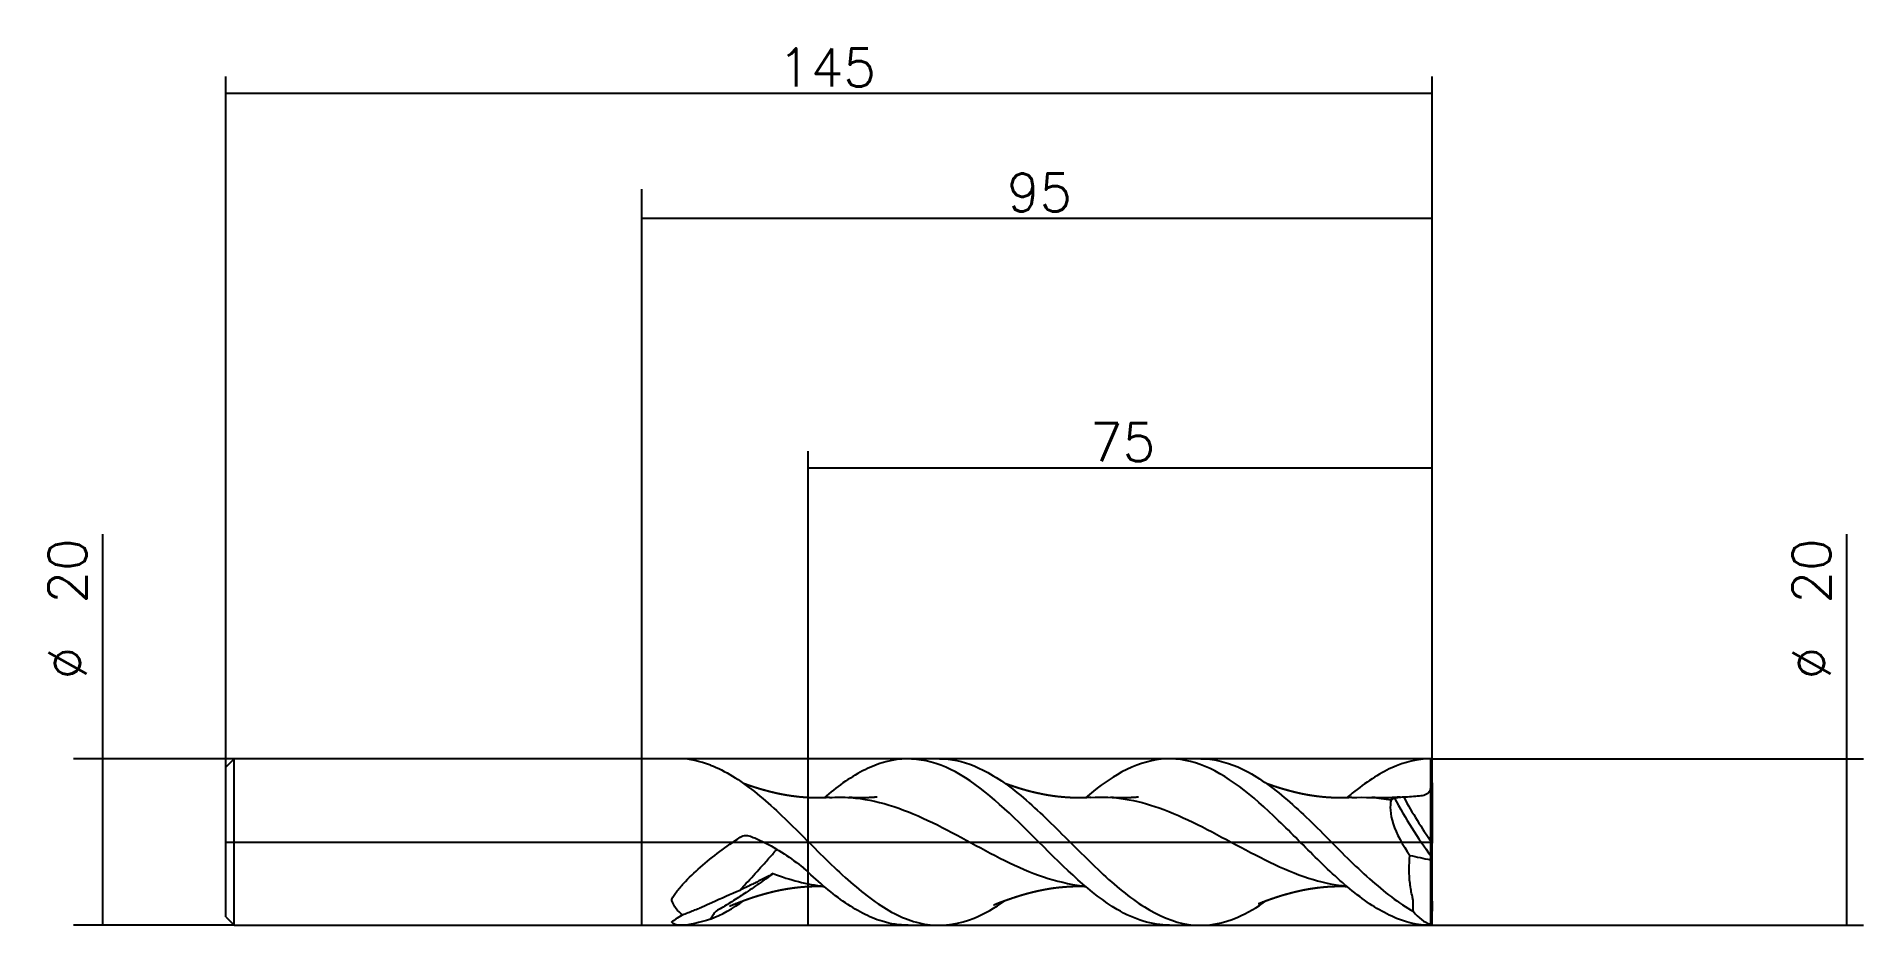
# Model space of a CAD drawing. Extents: x -73 to 147, y -10 to 97.
import ezdxf
from ezdxf.lldxf.tags import DXFTag

# ---------------------------------------------------------------- set-up
doc = ezdxf.new("R2010")
doc.units = 0
for name, color, linetype in [('1', 4, 'Continuous'), ('2', 7, 'Continuous'), ('4', 2, 'CENTER'), ('CUT', 1, 'Continuous'), ('NOCUT', 7, 'Continuous'), ('SK1', 4, 'Continuous'), ('SK2', 7, 'Continuous'), ('SK4', 2, 'CENTER')]:
    doc.layers.add(name, color=color, linetype=linetype)
doc.styles.add('SIMPLEX', font='simplex')
tags = doc.linetypes.add('CENTER', pattern=[25.4, 12.7, -6.35, 0, -6.35]).pattern_tags.tags
tags[10:11] = [DXFTag(74, 4), DXFTag(75, 0), DXFTag(340, '0'), DXFTag(46, 0.0), DXFTag(50, 0.0), DXFTag(44, 0.0), DXFTag(45, 0.0)]
tags[8:9] = [DXFTag(74, 4), DXFTag(75, 0), DXFTag(340, '0'), DXFTag(46, 0.0), DXFTag(50, 0.0), DXFTag(44, 0.0), DXFTag(45, 0.0)]
tags[6:7] = [DXFTag(74, 4), DXFTag(75, 0), DXFTag(340, '0'), DXFTag(46, 0.0), DXFTag(50, 0.0), DXFTag(44, 0.0), DXFTag(45, 0.0)]
tags[4:5] = [DXFTag(74, 4), DXFTag(75, 0), DXFTag(340, '0'), DXFTag(46, 0.0), DXFTag(50, 0.0), DXFTag(44, 0.0), DXFTag(45, 0.0)]
doc.dimstyles.get("Standard").update_dxf_attribs({"dimtxt": 0.18, "dimasz": 0.18, "dimexe": 0.18, "dimexo": 0.0625, "dimgap": 0.09, "dimtad": 0, "dimtih": 1, "dimtoh": 1, "dimdec": 4, "dimzin": 0, "dimdsep": 46, "dimtxsty": 'Standard', "dimcen": 0.09, "dimadec": 0, "dimazin": 0, "dimtfac": 1, "dimtdec": 4, "dimtofl": 0, "dimtmove": 0, "dimatfit": 3, "dimfxl": 0, "dimtolj": 1, "dimtzin": 0, "dimarcsym": 0})

msp = doc.modelspace()

# ---------------------------------------------------------------- blocks, each defined once
blk = doc.blocks.new('_D0')
at = {"layer": '2'}
for p, q in [((0, 0), (0, 78.43)), ((95, 0), (95, 78.43)), ((0, 74.93), (95, 74.93))]:
    blk.add_line(p, q, dxfattribs=at)
for points in [[(0, 74.93), (4.569998, 75.531652), (4.570002, 74.328348), (0, 74.93)], [(95, 74.93), (90.430002, 74.328348), (90.429998, 75.531652), (95, 74.93)]]:
    blk.add_solid(points, dxfattribs=at)
at = {"layer": '2', "insert": (43.891604, 75.739271), "char_height": 4.57, "attachment_point": 7, "line_spacing_factor": 0.903614, "style": 'SIMPLEX'}
blk.add_mtext('\\W01.000;\\Fsimplex.shx;95', dxfattribs=at)
blk = doc.blocks.new('_D1')
at = {"layer": 'SK2'}
for p, q in [((-64.7875, -10), (-64.7875, 36.996792)), ((-49, 10), (-68.2875, 10)), ((-49, -10), (-68.2875, -10))]:
    blk.add_line(p, q, dxfattribs=at)
for points in [[(-64.7875, 10), (-64.185848, 5.430002), (-65.389152, 5.429998), (-64.7875, 10)], [(-64.7875, -10), (-65.389152, -5.430002), (-64.185848, -5.429998), (-64.7875, -10)]]:
    blk.add_solid(points, dxfattribs=at)
at = {"layer": 'SK2', "char_height": 4.57, "attachment_point": 7, "rotation": 90, "line_spacing_factor": 0.903614, "style": 'SIMPLEX'}
for s, insert in [('\\W01.000;\\Fsimplex.shx;20', (-66.739271, 28.6375)), ('\\W01.000;\\Fsimplex.shx;%%c', (-66.739271, 19.533203))]:
    blk.add_mtext(s, dxfattribs=dict(at, insert=insert))
blk = doc.blocks.new('_D2')
at = {"layer": '2'}
for p, q in [((144.8425, -10), (144.8425, 36.996792)), ((94.85, 10), (146.8425, 10)), ((94.85, -10), (146.8425, -10))]:
    blk.add_line(p, q, dxfattribs=at)
for points in [[(144.8425, 10), (145.444152, 5.430002), (144.240848, 5.429998), (144.8425, 10)], [(144.8425, -10), (144.240848, -5.430002), (145.444152, -5.429998), (144.8425, -10)]]:
    blk.add_solid(points, dxfattribs=at)
at = {"layer": '2', "char_height": 4.57, "attachment_point": 7, "rotation": 90, "line_spacing_factor": 0.903614, "style": 'SIMPLEX'}
for s, insert in [('\\W01.000;\\Fsimplex.shx;20', (142.890729, 28.6375)), ('\\W01.000;\\Fsimplex.shx;%%c', (142.890729, 19.533203))]:
    blk.add_mtext(s, dxfattribs=dict(at, insert=insert))
blk = doc.blocks.new('_D3')
at = {"layer": '2'}
for p, q in [((20, 0), (20, 46.93)), ((95, 0), (95, 46.93)), ((20, 44.93), (95, 44.93))]:
    blk.add_line(p, q, dxfattribs=at)
for points in [[(20, 44.93), (24.569998, 45.531652), (24.570002, 44.328348), (20, 44.93)], [(95, 44.93), (90.430002, 44.328348), (90.429998, 45.531652), (95, 44.93)]]:
    blk.add_solid(points, dxfattribs=at)
at = {"layer": '2', "insert": (53.891604, 45.739271), "char_height": 4.57, "attachment_point": 7, "line_spacing_factor": 0.903614, "style": 'SIMPLEX'}
blk.add_mtext('\\W01.000;\\Fsimplex.shx;75', dxfattribs=at)
blk = doc.blocks.new('_D4')
at = {"layer": 'SK2'}
for p, q in [((-50, 0), (-50, 91.93)), ((95, 0), (95, 91.93)), ((-50, 89.93), (95, 89.93))]:
    blk.add_line(p, q, dxfattribs=at)
for points in [[(-50, 89.93), (-45.430002, 90.531652), (-45.429998, 89.328348), (-50, 89.93)], [(95, 89.93), (90.430002, 89.328348), (90.429998, 90.531652), (95, 89.93)]]:
    blk.add_solid(points, dxfattribs=at)
at = {"layer": 'SK2', "insert": (16.401906, 90.739271), "char_height": 4.57, "attachment_point": 7, "line_spacing_factor": 0.903614, "style": 'SIMPLEX'}
blk.add_mtext('\\W01.000;\\Fsimplex.shx;145', dxfattribs=at)

# ---------------------------------------------------------------- dimensions: what is measured, and where the dimension line sits
at = {"layer": '2'}
dim = msp.add_aligned_dim(p1=(0, 0), p2=(95, 0), distance=78.43, text=' <> ', dimstyle='Standard', override={"dimtxt": 4.57, "dimasz": 4.57, "dimexe": 3.5, "dimexo": 0, "dimgap": 1.5, "dimtad": 1, "dimtih": 0, "dimdec": 3, "dimzin": 8, "dimclrd": 7, "dimclre": 7, "dimclrt": 7, "dimadec": 3, "dimtp": 0.005, "dimtm": -0.005, "dimtdec": 3}, dxfattribs=at)
dim.commit()
dim.dimension.update_dxf_attribs({"geometry": '_D0', "text_midpoint": (47.5, 79.5)})
dim = msp.add_linear_dim(base=(57.5, 49.5), p1=(20, 0), p2=(95, 0), text=' <> ', dimstyle='Standard', override={"dimtxt": 4.57, "dimasz": 4.57, "dimexe": 2, "dimexo": 0, "dimgap": 1.5, "dimtad": 1, "dimtih": 0, "dimdec": 3, "dimzin": 8, "dimclrd": 7, "dimclre": 7, "dimclrt": 7, "dimadec": 3, "dimtp": 0.005, "dimtm": -0.005, "dimtdec": 3}, dxfattribs=at)
dim.commit()
dim.dimension.update_dxf_attribs({"geometry": '_D3', "text_midpoint": (57.5, 49.5)})
dim = msp.add_linear_dim(base=(139.13, 26.5334), p1=(94.85, -10), p2=(94.85, 10), angle=90, text='%%c <> ', dimstyle='Standard', override={"dimtxt": 4.57, "dimasz": 4.57, "dimexe": 2, "dimexo": 0, "dimgap": 1.5, "dimtad": 1, "dimtih": 0, "dimdec": 3, "dimzin": 8, "dimclrd": 7, "dimclre": 7, "dimclrt": 7, "dimadec": 3, "dimtp": 0.005, "dimtm": -0.005, "dimtdec": 3}, dxfattribs=at)
dim.commit()
dim.dimension.update_dxf_attribs({"geometry": '_D2', "text_midpoint": (139.13, 26.5334), "text_rotation": 90})
at = {"layer": 'SK2'}
dim = msp.add_linear_dim(base=(22.5, 94.5), p1=(-50, 0), p2=(95, 0), text=' <> ', dimstyle='Standard', override={"dimtxt": 4.57, "dimasz": 4.57, "dimexe": 2, "dimexo": 0, "dimgap": 1.5, "dimtad": 1, "dimtih": 0, "dimdec": 3, "dimzin": 8, "dimclrd": 7, "dimclre": 7, "dimclrt": 7, "dimadec": 3, "dimtp": 0.005, "dimtm": -0.005, "dimtdec": 3}, dxfattribs=at)
dim.commit()
dim.dimension.update_dxf_attribs({"geometry": '_D4', "text_midpoint": (22.5, 94.5)})
dim = msp.add_linear_dim(base=(-70.5, 26.5334), p1=(-49, 10), p2=(-49, -10), angle=90, text='%%c <> ', dimstyle='Standard', override={"dimtxt": 4.57, "dimasz": 4.57, "dimexe": 3.5, "dimexo": 0, "dimgap": 1.5, "dimtad": 1, "dimtih": 0, "dimdec": 3, "dimzin": 8, "dimclrd": 7, "dimclre": 7, "dimclrt": 7, "dimadec": 3, "dimtp": 0.005, "dimtm": -0.005, "dimtdec": 3}, dxfattribs=at)
dim.commit()
dim.dimension.update_dxf_attribs({"geometry": '_D1', "text_midpoint": (-70.5, 26.5334), "text_rotation": 90})

# ---------------------------------------------------------------- linework, layer by layer
at = {"layer": '1'}
for p, q in [((0, -0.1395), (0, 10)), ((4.7907, 10), (0, 10)), ((35.7697, 10), (32.0175, 10)), ((67.1839, 10), (63.431, 10)), ((94.85, 10), (94.847, 10)), ((94.85, 10), (94.85, 10)), ((94.9634, 9.8866), (94.85, 10)), ((95, 7.1093), (95, 0.007)), ((95, 0.007), (94.9584, 0.0071)), ((94.9584, -0.0784), (94.9584, 0.0071)), ((94.979, 0.007), (94.979, -0.01)), ((0, -10), (0, -0.1395)), ((94.7898, -2.1238), (94.7898, -9.8626)), ((95, -0.007), (94.979, -0.01)), ((95, -0.007), (94.979, -0.007)), ((95, -7.1093), (95, -0.007)), ((0, -10), (4.7907, -10)), ((32.0175, -10), (35.7697, -10)), ((63.431, -10), (67.1839, -10)), ((94.847, -10), (94.85, -10)), ((94.85, -10), (94.9634, -9.8866)), ((94.85, -10), (94.85, -9.9417))]:
    msp.add_line(p, q, dxfattribs=at)
for centre, major_axis, ratio, start_param, end_param in [((94.8687, 0.0157), (0.016, -9.926), 0.105677, 3.02306099, 3.03596951), ((143.0272, 33.6932), (9.6899, -59.1778), 0.995719, 5.04446773, 5.18246042), ((143.0948, 33.7043), (9.5338, -58.2246), 0.995719, 5.05141381, 5.1600948), ((115.1304, 34.3015), (-60.0198, -2.8309), 0.63374, 1.15160351, 1.19532967), ((95.7473, 0), (-0.1113, -9.9998), 0.531826, 5.70376662, 6.12311577), ((94.979, 0), (-0.0159, -10), 0.105092, 6.11736639, 6.17532727), ((94.8687, -0.0157), (-0.016, -9.926), 0.105677, 6.28059691, 6.40171697)]:
    msp.add_ellipse(centre, major_axis=major_axis, ratio=ratio, start_param=start_param, end_param=end_param, dxfattribs=at)
for points in [[(8.2782, 9.2414), (6.9529, 9.6854), (5.7247, 10.0012), (4.7903, 10.0001)], [(94.9769, 9.8723), (94.9345, 9.9152), (94.8922, 9.9578), (94.85, 10)], [(95, 7.1093), (94.9853, 8.0269), (94.9774, 8.9477), (94.9769, 9.8723)], [(85.3627, 5.3372), (86.9362, 5.4363), (88.506, 5.3468), (90.0664, 5.0614)], [(90.4707, 5.274), (90.325, 5.2213), (90.1897, 5.1513), (90.0664, 5.0614)], [(94.7898, -2.1238), (94.8202, -1.994), (94.8505, -1.8638), (94.8809, -1.7333)], [(15.806, -3.7863), (17.8149, -4.5574), (19.856, -5.0886), (21.8912, -5.2959)], [(8.2782, -9.2414), (9.612, -8.7325), (10.9473, -7.9615), (12.282, -7.0111)], [(95, -7.1093), (94.9853, -8.0269), (94.9774, -8.9477), (94.9769, -9.8723)], [(8.2782, -9.2414), (6.9577, -9.6838), (5.7336, -9.9989), (4.8005, -10.0001)]]:
    msp.add_open_spline(points, degree=3, dxfattribs=at)
for points, knots in [([(8.2782, 9.2414), (10.035, 8.5711), (11.7942, 7.4462), (15.3088, 4.6648), (17.0868, 2.9719), (20.5796, -0.5157), (22.3475, -2.335), (25.8702, -5.5416), (27.6413, -6.9789), (31.1306, -9.0859), (32.9031, -9.7452), (36.4345, -10.1329), (38.1727, -9.8563), (41.2049, -8.6279), (42.4521, -7.9091), (43.7038, -7.0182)], [0, 0, 0, 0, 0.14900909, 0.14900909, 0.29801818, 0.29801818, 0.44702727, 0.44702727, 0.59603636, 0.59603636, 0.74504545, 0.74504545, 0.89405454, 0.89405454, 1, 1, 1, 1]), ([(63.4322, -9.9908), (61.3349, -9.9837), (59.2445, -9.3268), (53.982, -6.2243), (50.8747, -3.1463), (44.5702, 3.146), (41.4625, 6.2354), (35.1601, 9.9308), (32.0447, 10.4801), (27.3278, 9.0367), (25.7615, 8.1996), (23.4385, 6.5627), (22.679, 5.9645), (21.9199, 5.3212)], [0, 0, 0, 0, 0.15183127, 0.15183127, 0.37861435, 0.37861435, 0.60539744, 0.60539744, 0.83218052, 0.83218052, 0.94557206, 0.94557206, 1, 1, 1, 1]), ([(35.7729, 9.9992), (37.1626, 9.998), (38.5431, 9.7062), (41.717, 8.4205), (43.4638, 7.2903), (47.0035, 4.4078), (48.7392, 2.7096), (52.2856, -0.787), (54.0452, -2.578), (57.5419, -5.7898), (59.3139, -7.1842), (62.8336, -9.1917), (64.596, -9.8197), (68.0977, -10.1111), (69.8792, -9.7836), (72.7859, -8.5329), (73.9475, -7.8405), (75.1107, -7.0117)], [0, 0, 0, 0, 0.10614955, 0.10614955, 0.24034622, 0.24034622, 0.37454289, 0.37454289, 0.50873955, 0.50873955, 0.64293622, 0.64293622, 0.77713289, 0.77713289, 0.91132955, 0.91132955, 1, 1, 1, 1]), ([(94.85, -10), (93.2643, -10.0005), (91.7246, -9.6325), (88.5635, -8.1968), (86.9907, -7.1432), (83.8203, -4.5805), (82.2469, -3.0842), (79.079, 0.046), (77.5401, 1.6251), (72.7974, 6.1385), (69.6992, 8.5485), (63.3939, 10.489), (60.2862, 9.941), (55.8643, 7.3341), (54.6018, 6.3875), (53.3407, 5.3183)], [0, 0, 0, 0, 0.11356319, 0.11356319, 0.22712637, 0.22712637, 0.34068956, 0.34068956, 0.45425274, 0.45425274, 0.68137912, 0.68137912, 0.90850549, 0.90850549, 1, 1, 1, 1]), ([(67.1814, 9.9992), (68.6616, 9.9966), (70.1566, 9.6643), (73.3797, 8.2774), (75.1417, 7.0782), (78.6643, 4.1923), (80.4337, 2.4717), (83.934, -1.0513), (85.6922, -2.8351), (89.2365, -5.9886), (90.9737, -7.3532), (92.7423, -8.3353)], [0, 0, 0, 0, 0.17380978, 0.17380978, 0.38035733, 0.38035733, 0.58690489, 0.58690489, 0.79345244, 0.79345244, 1, 1, 1, 1]), ([(94.8345, 10), (93.2543, 9.9981), (91.7195, 9.6301), (88.5635, 8.1968), (86.9907, 7.1432), (85.1879, 5.686), (84.9706, 5.506), (84.7534, 5.3225)], [0, 0, 0, 0, 0.46708064, 0.46708064, 0.9356842, 0.9356842, 1, 1, 1, 1]), ([(22.5582, 5.3527), (22.5536, 5.3524), (22.5416, 5.3515), (22.5179, 5.3498), (22.487, 5.3476), (22.4535, 5.3455), (22.4216, 5.3436), (22.3926, 5.342), (22.3667, 5.3406), (22.3326, 5.3389), (22.2929, 5.3369), (22.2502, 5.3348), (22.2161, 5.3332), (22.1873, 5.3319), (22.1604, 5.3306), (22.1299, 5.3293), (22.0862, 5.3274), (22.0314, 5.3252), (21.9675, 5.3229), (21.9063, 5.3208), (21.8589, 5.3193), (21.8245, 5.3183), (21.803, 5.3177), (21.7839, 5.3172), (21.7673, 5.3168), (21.7531, 5.3164), (21.7399, 5.3161), (21.7258, 5.3158), (21.7088, 5.3154), (21.6881, 5.3149), (21.6643, 5.3144), (21.639, 5.3138), (21.6138, 5.3133), (21.5893, 5.3129), (21.5657, 5.3125), (21.5351, 5.312), (21.4985, 5.3114), (21.4561, 5.3108), (21.4105, 5.3103), (21.3605, 5.3098), (21.3064, 5.3093), (21.255, 5.309), (21.2072, 5.3088), (21.1675, 5.3087), (21.1341, 5.3087), (21.1055, 5.3087), (21.0746, 5.3087), (21.0399, 5.3088), (21.0009, 5.309), (20.965, 5.3092), (20.9336, 5.3094), (20.9093, 5.3095), (20.8873, 5.3097), (20.8692, 5.3099), (20.8551, 5.31), (20.8433, 5.3102), (20.832, 5.3103), (20.8163, 5.3105), (20.7948, 5.3107), (20.7667, 5.3111), (20.7347, 5.3116), (20.6867, 5.3123), (20.6221, 5.3135), (20.558, 5.3148), (20.5074, 5.316), (20.4737, 5.3169), (20.442, 5.3177), (20.4139, 5.3185), (20.39, 5.3192), (20.3689, 5.3198), (20.3483, 5.3205), (20.326, 5.3212), (20.2976, 5.3221), (20.2629, 5.3233), (20.2216, 5.3247), (20.1832, 5.3262), (20.1486, 5.3275), (20.1185, 5.3288), (20.0881, 5.33), (20.0594, 5.3313), (20.0345, 5.3324), (20.0146, 5.3333), (19.9982, 5.334), (19.9821, 5.3348), (19.9615, 5.3358), (19.9337, 5.3371), (19.899, 5.3389), (19.8608, 5.3408), (19.815, 5.3433), (19.7646, 5.3461), (19.717, 5.3489), (19.6792, 5.3512), (19.6511, 5.3529), (19.6261, 5.3545), (19.6048, 5.3558), (19.5872, 5.357), (19.5706, 5.3582), (19.5517, 5.3596), (19.5273, 5.3614), (19.4969, 5.3636), (19.4626, 5.3663), (19.4268, 5.3691), (19.3763, 5.3731), (19.3127, 5.3785), (19.2487, 5.3841), (19.2003, 5.3885), (19.1676, 5.3915), (19.1392, 5.3942), (19.1154, 5.3964), (19.0978, 5.3981), (19.0851, 5.3994), (19.0747, 5.4004), (19.0625, 5.4016), (19.0469, 5.4031), (19.0278, 5.405), (18.9919, 5.4087), (18.9417, 5.4138), (18.8798, 5.4204), (18.8223, 5.4267), (18.7739, 5.4321), (18.7346, 5.4365), (18.7024, 5.4402), (18.6695, 5.4441), (18.635, 5.4481), (18.6011, 5.4522), (18.571, 5.4558), (18.5475, 5.4587), (18.529, 5.461), (18.5138, 5.4629), (18.4986, 5.4648), (18.4818, 5.4669), (18.4619, 5.4694), (18.4372, 5.4725), (18.4085, 5.4762), (18.3654, 5.4817), (18.3102, 5.489), (18.2499, 5.497), (18.1967, 5.5043), (18.1484, 5.5109), (18.0965, 5.5182), (18.0389, 5.5263), (17.9873, 5.5337), (17.9431, 5.5402), (17.9098, 5.5451), (17.8796, 5.5495), (17.8565, 5.553), (17.8404, 5.5554), (17.8288, 5.5571), (17.8178, 5.5588), (17.8029, 5.561), (17.7828, 5.5641), (17.7565, 5.5681), (17.7259, 5.5728), (17.6917, 5.578), (17.6463, 5.5851), (17.5896, 5.5941), (17.5211, 5.605), (17.4644, 5.6143), (17.4219, 5.6213), (17.396, 5.6256), (17.3738, 5.6293), (17.3555, 5.6324), (17.3409, 5.6349), (17.3252, 5.6375), (17.3069, 5.6406), (17.2842, 5.6445), (17.259, 5.6488), (17.23, 5.6538), (17.1961, 5.6597), (17.1574, 5.6665), (17.118, 5.6735), (17.0801, 5.6803), (17.0458, 5.6864), (17.0134, 5.6923), (16.9836, 5.6978), (16.9571, 5.7027), (16.9345, 5.7069), (16.915, 5.7105), (16.8952, 5.7142), (16.872, 5.7186), (16.8435, 5.724), (16.8118, 5.73), (16.7791, 5.7363), (16.7421, 5.7434), (16.7021, 5.7513), (16.6599, 5.7596), (16.6231, 5.7669), (16.5917, 5.7732), (16.5655, 5.7785), (16.5418, 5.7834), (16.5169, 5.7885), (16.4876, 5.7945), (16.4501, 5.8022), (16.406, 5.8115), (16.3585, 5.8215), (16.3123, 5.8314), (16.2681, 5.8409), (16.2261, 5.8503), (16.1866, 5.8592), (16.1509, 5.8673), (16.1187, 5.8747), (16.0946, 5.8802), (16.0776, 5.8841), (16.0664, 5.8867), (16.0543, 5.8895), (16.0394, 5.893), (16.0196, 5.8976), (15.996, 5.9031), (15.969, 5.9094), (15.9401, 5.9162), (15.9099, 5.9234), (15.8811, 5.9303), (15.8555, 5.9364), (15.8305, 5.9424), (15.8039, 5.9488), (15.7734, 5.9562), (15.7404, 5.9642), (15.7052, 5.9728), (15.6699, 5.9816), (15.6292, 5.9916), (15.5839, 6.0029), (15.5328, 6.0158), (15.4821, 6.0286), (15.43, 6.0419), (15.3747, 6.0561), (15.3263, 6.0687), (15.2859, 6.0792), (15.2554, 6.0872), (15.2267, 6.0947), (15.2017, 6.1013), (15.1823, 6.1064), (15.1663, 6.1106), (15.1488, 6.1153), (15.1258, 6.1214), (15.0956, 6.1295), (15.0604, 6.1389), (15.0078, 6.1531), (14.9385, 6.1719), (14.8707, 6.1904), (14.8195, 6.2045), (14.7874, 6.2134), (14.7588, 6.2214), (14.7303, 6.2293), (14.7012, 6.2374), (14.6701, 6.2461), (14.6394, 6.2547), (14.608, 6.2636), (14.574, 6.2732), (14.5355, 6.2841), (14.4912, 6.2967), (14.4517, 6.308), (14.4189, 6.3175), (14.3953, 6.3242), (14.3732, 6.3306), (14.3539, 6.3362), (14.3374, 6.341), (14.3233, 6.3451), (14.3094, 6.3491), (14.2928, 6.354), (14.2712, 6.3602), (14.2445, 6.3681), (14.2139, 6.377), (14.1812, 6.3867), (14.1482, 6.3964), (14.1127, 6.407), (14.0746, 6.4183), (14.0342, 6.4304), (13.9956, 6.442), (13.9611, 6.4524), (13.9326, 6.461), (13.9109, 6.4676), (13.8926, 6.4732), (13.8737, 6.479), (13.8508, 6.486), (13.824, 6.4942), (13.7883, 6.5052), (13.747, 6.518), (13.7028, 6.5317), (13.6639, 6.5439), (13.6297, 6.5547), (13.6024, 6.5633), (13.58, 6.5703), (13.562, 6.576), (13.5442, 6.5817), (13.5263, 6.5874), (13.5068, 6.5936), (13.4832, 6.6012), (13.4534, 6.6108), (13.4172, 6.6225), (13.3782, 6.6351), (13.333, 6.6499), (13.2845, 6.6658), (13.2335, 6.6826), (13.1846, 6.6989), (13.1368, 6.7149), (13.0973, 6.7283), (13.0658, 6.739), (13.0435, 6.7465), (13.0232, 6.7534), (13.0056, 6.7595), (12.9887, 6.7652), (12.9688, 6.7721), (12.9438, 6.7807), (12.9134, 6.7914), (12.8795, 6.8033), (12.8306, 6.8206), (12.7667, 6.8432), (12.7045, 6.8654), (12.6584, 6.8818), (12.6315, 6.8915), (12.6089, 6.8996), (12.5909, 6.906), (12.5764, 6.9112), (12.5626, 6.9162), (12.5461, 6.9222), (12.5256, 6.9296), (12.498, 6.9396), (12.4651, 6.9515), (12.429, 6.9646), (12.3917, 6.9782), (12.3544, 6.9918), (12.3184, 7.0049), (12.2962, 7.0131), (12.2863, 7.0167)], [0, 0, 0, 0, 0.00218093, 0.00620789, 0.0099135, 0.01339029, 0.01674969, 0.01898668, 0.02126299, 0.02360953, 0.0280002, 0.03176461, 0.0349077, 0.03699692, 0.0394003, 0.04218653, 0.04536832, 0.05168963, 0.057837, 0.06380815, 0.06960422, 0.07199742, 0.07414029, 0.07603292, 0.07767546, 0.07906807, 0.08021328, 0.08155292, 0.08315619, 0.08516177, 0.08756691, 0.09008654, 0.09252962, 0.09489614, 0.09718612, 0.09939957, 0.10378913, 0.10784279, 0.11173469, 0.11705407, 0.12238756, 0.12747508, 0.13199405, 0.13630358, 0.13903615, 0.14170803, 0.14464737, 0.14801383, 0.1518074, 0.15602807, 0.15845939, 0.16094867, 0.16310522, 0.16486285, 0.16622158, 0.16722104, 0.16828278, 0.16952031, 0.17182021, 0.17455425, 0.17772227, 0.18117602, 0.18855422, 0.19656024, 0.1998773, 0.20327088, 0.20638677, 0.20909632, 0.2114376, 0.21335913, 0.21525577, 0.21743361, 0.21989266, 0.22353283, 0.22755951, 0.23194017, 0.23473852, 0.23766435, 0.24071771, 0.24362373, 0.24605538, 0.24798122, 0.24944878, 0.25082339, 0.25269443, 0.25548196, 0.25894202, 0.26285867, 0.26665591, 0.27231854, 0.27760898, 0.28058129, 0.28338218, 0.28583256, 0.28791058, 0.28961618, 0.29099846, 0.29276542, 0.29514835, 0.29814707, 0.30167072, 0.30519733, 0.30864359, 0.31644914, 0.32380867, 0.32737639, 0.33059609, 0.33336385, 0.33567973, 0.33754378, 0.33851953, 0.33939701, 0.3405731, 0.34209136, 0.34395177, 0.34615429, 0.35256921, 0.35859615, 0.36422243, 0.36936183, 0.37269459, 0.37568426, 0.37874932, 0.38230394, 0.38574161, 0.38865969, 0.39106214, 0.39256186, 0.39403766, 0.39548955, 0.39698871, 0.39890869, 0.4013036, 0.4041715, 0.4072764, 0.41384042, 0.42025868, 0.4248233, 0.42931378, 0.43434346, 0.43993215, 0.44609387, 0.44937491, 0.4527851, 0.45580002, 0.45814535, 0.45951839, 0.46049539, 0.46150214, 0.46272191, 0.46483393, 0.46738063, 0.470362, 0.4737537, 0.47733436, 0.48360389, 0.49025069, 0.49727484, 0.50010484, 0.5026388, 0.50479499, 0.50657339, 0.507974, 0.50905711, 0.51114413, 0.51330377, 0.51565694, 0.5184744, 0.52176629, 0.52552517, 0.52973493, 0.53324682, 0.53658553, 0.5397277, 0.54266901, 0.5452677, 0.54745497, 0.54924607, 0.55097361, 0.55322978, 0.55601465, 0.55927463, 0.56250143, 0.56556922, 0.57006868, 0.57417531, 0.57788153, 0.58080262, 0.58334676, 0.58551431, 0.58777258, 0.59053931, 0.59381793, 0.5983444, 0.60287899, 0.60729579, 0.61160316, 0.61580966, 0.61984991, 0.62369375, 0.62701897, 0.62980765, 0.631043, 0.63213561, 0.63314907, 0.63457389, 0.6365141, 0.63893367, 0.64150306, 0.64441056, 0.64740309, 0.65033576, 0.65283436, 0.65487989, 0.65765295, 0.66060926, 0.66380832, 0.6672992, 0.67088742, 0.6741245, 0.67918825, 0.68412682, 0.68903563, 0.69397713, 0.69933531, 0.70517566, 0.70808969, 0.71111036, 0.71405703, 0.71646461, 0.71838346, 0.71971993, 0.72112469, 0.72349714, 0.7264318, 0.7299286, 0.73377348, 0.74175539, 0.75012579, 0.75351449, 0.75667668, 0.75945883, 0.76186099, 0.76497655, 0.76793865, 0.77092597, 0.77393854, 0.77713906, 0.78088011, 0.78517405, 0.79002105, 0.79232898, 0.79470139, 0.79685075, 0.79872347, 0.80031958, 0.80163906, 0.8028105, 0.8043682, 0.80647722, 0.80907447, 0.81215428, 0.81538904, 0.81858847, 0.82175257, 0.82572854, 0.82964734, 0.83350648, 0.83694383, 0.83970159, 0.84177972, 0.84325643, 0.84503439, 0.84723025, 0.84984445, 0.85270104, 0.85745005, 0.86171968, 0.86551259, 0.86883298, 0.8718976, 0.87368815, 0.87545697, 0.87720433, 0.87893056, 0.88070624, 0.88286599, 0.88596347, 0.88966073, 0.8938581, 0.89791749, 0.90329425, 0.90819567, 0.91265873, 0.91709438, 0.92173347, 0.92397082, 0.92621984, 0.92820681, 0.92987408, 0.93136507, 0.93315336, 0.93569106, 0.93869445, 0.94209959, 0.94563797, 0.95302394, 0.96082203, 0.96386417, 0.96649651, 0.9687026, 0.97048251, 0.97174795, 0.97294766, 0.974546, 0.97654836, 0.97895466, 0.98262463, 0.98618809, 0.98949669, 0.99352877, 0.99710409, 1, 1, 1, 1]), ([(53.979, 5.3591), (53.9744, 5.3587), (53.9698, 5.3584), (53.9563, 5.3572), (53.9356, 5.3556), (53.9122, 5.3538), (53.8862, 5.3521), (53.8577, 5.3503), (53.8239, 5.3484), (53.7836, 5.346), (53.7352, 5.3433), (53.692, 5.3408), (53.656, 5.3388), (53.6303, 5.3374), (53.6082, 5.3362), (53.5905, 5.3352), (53.577, 5.3345), (53.5631, 5.3338), (53.5458, 5.3329), (53.5224, 5.3316), (53.4941, 5.3302), (53.4542, 5.3282), (53.4029, 5.3258), (53.349, 5.3233), (53.3009, 5.3212), (53.2596, 5.3195), (53.2175, 5.3178), (53.177, 5.3163), (53.1409, 5.315), (53.1112, 5.3139), (53.0854, 5.313), (53.0601, 5.3122), (53.0317, 5.3113), (52.9994, 5.3103), (52.9635, 5.3093), (52.9273, 5.3083), (52.8913, 5.3073), (52.8559, 5.3065), (52.8193, 5.3056), (52.7844, 5.3051), (52.7544, 5.3047), (52.7329, 5.3044), (52.7176, 5.3043), (52.7048, 5.3041), (52.6896, 5.304), (52.671, 5.3038), (52.6491, 5.3037), (52.6243, 5.3035), (52.5977, 5.3034), (52.5705, 5.3033), (52.5371, 5.3033), (52.4982, 5.3033), (52.4542, 5.3035), (52.4125, 5.3037), (52.3772, 5.304), (52.3489, 5.3043), (52.3278, 5.3045), (52.3104, 5.3047), (52.2945, 5.305), (52.2767, 5.3052), (52.254, 5.3055), (52.2243, 5.306), (52.1893, 5.3067), (52.1513, 5.3074), (52.1136, 5.3083), (52.0768, 5.3092), (52.0377, 5.3102), (51.9967, 5.3113), (51.9538, 5.3126), (51.9139, 5.3139), (51.8783, 5.3151), (51.8484, 5.3162), (51.8246, 5.3171), (51.8066, 5.3177), (51.7907, 5.3183), (51.7732, 5.319), (51.7502, 5.32), (51.7227, 5.3211), (51.6928, 5.3224), (51.6626, 5.3237), (51.6259, 5.3254), (51.5832, 5.3274), (51.5359, 5.3297), (51.4942, 5.3318), (51.4585, 5.3337), (51.4273, 5.3354), (51.3962, 5.3371), (51.3629, 5.339), (51.3277, 5.341), (51.2807, 5.3438), (51.224, 5.3473), (51.1565, 5.3516), (51.0982, 5.3555), (51.0477, 5.3589), (51.006, 5.3618), (50.9664, 5.3646), (50.9315, 5.3672), (50.8996, 5.3696), (50.8675, 5.372), (50.8317, 5.3747), (50.7925, 5.3778), (50.7504, 5.3811), (50.7057, 5.3848), (50.6591, 5.3886), (50.618, 5.3921), (50.5851, 5.395), (50.5625, 5.397), (50.5434, 5.3987), (50.5239, 5.4004), (50.5009, 5.4025), (50.4737, 5.405), (50.4441, 5.4077), (50.4144, 5.4105), (50.3735, 5.4144), (50.3244, 5.4191), (50.2644, 5.4251), (50.2096, 5.4307), (50.1588, 5.436), (50.1084, 5.4414), (50.0526, 5.4474), (49.9993, 5.4534), (49.9513, 5.4588), (49.9149, 5.463), (49.8833, 5.4667), (49.8539, 5.4702), (49.8228, 5.474), (49.7892, 5.478), (49.7533, 5.4824), (49.7159, 5.4871), (49.6787, 5.4918), (49.6445, 5.4962), (49.6111, 5.5005), (49.5773, 5.505), (49.5414, 5.5098), (49.506, 5.5145), (49.4689, 5.5197), (49.4274, 5.5257), (49.3885, 5.5314), (49.3539, 5.5365), (49.3253, 5.5408), (49.2967, 5.5451), (49.2705, 5.5491), (49.2491, 5.5523), (49.2328, 5.5549), (49.2187, 5.557), (49.2038, 5.5593), (49.1858, 5.5622), (49.1643, 5.5655), (49.1345, 5.5703), (49.0962, 5.5764), (49.0506, 5.5838), (49.0039, 5.5914), (48.9567, 5.5993), (48.909, 5.6074), (48.8657, 5.6148), (48.8284, 5.6212), (48.7982, 5.6265), (48.7729, 5.6309), (48.7503, 5.6349), (48.7283, 5.6388), (48.7043, 5.6431), (48.6775, 5.6479), (48.6493, 5.653), (48.6202, 5.6583), (48.5906, 5.6637), (48.5597, 5.6694), (48.5276, 5.6753), (48.4942, 5.6816), (48.4611, 5.6878), (48.4319, 5.6933), (48.4085, 5.6978), (48.3911, 5.7011), (48.376, 5.704), (48.3602, 5.707), (48.3406, 5.7108), (48.3167, 5.7155), (48.2886, 5.7209), (48.258, 5.7269), (48.2263, 5.7332), (48.1952, 5.7394), (48.1578, 5.7468), (48.1148, 5.7554), (48.0672, 5.7651), (48.0238, 5.774), (47.9859, 5.7818), (47.9556, 5.788), (47.9316, 5.793), (47.9099, 5.7975), (47.8855, 5.8026), (47.8567, 5.8087), (47.8237, 5.8156), (47.7819, 5.8245), (47.734, 5.8347), (47.682, 5.8459), (47.6361, 5.8559), (47.5957, 5.8647), (47.5615, 5.8723), (47.5302, 5.8792), (47.5025, 5.8854), (47.4788, 5.8906), (47.46, 5.8948), (47.4435, 5.8986), (47.4264, 5.9024), (47.4057, 5.9071), (47.3825, 5.9123), (47.3579, 5.9179), (47.3326, 5.9237), (47.3076, 5.9294), (47.2789, 5.936), (47.2473, 5.9433), (47.2126, 5.9514), (47.1793, 5.9592), (47.1458, 5.9671), (47.111, 5.9753), (47.075, 5.9839), (47.0389, 5.9925), (46.9852, 6.0054), (46.9129, 6.023), (46.82, 6.046), (46.7459, 6.0646), (46.6914, 6.0785), (46.6583, 6.0869), (46.6269, 6.095), (46.5979, 6.1025), (46.5693, 6.1099), (46.5383, 6.118), (46.5013, 6.1277), (46.4589, 6.1389), (46.4124, 6.1513), (46.3711, 6.1624), (46.3356, 6.172), (46.3064, 6.18), (46.2785, 6.1876), (46.2545, 6.1942), (46.2355, 6.1994), (46.2216, 6.2033), (46.21, 6.2065), (46.1988, 6.2096), (46.1857, 6.2132), (46.1702, 6.2176), (46.1524, 6.2226), (46.1273, 6.2298), (46.094, 6.2393), (46.053, 6.2512), (46.0094, 6.2638), (45.9644, 6.2769), (45.9237, 6.2888), (45.8876, 6.2994), (45.8561, 6.3087), (45.8244, 6.3181), (45.7941, 6.3271), (45.767, 6.3352), (45.7449, 6.3418), (45.7278, 6.3469), (45.7135, 6.3512), (45.6992, 6.3555), (45.6825, 6.3606), (45.6627, 6.3665), (45.6398, 6.3735), (45.6145, 6.3811), (45.5771, 6.3925), (45.5274, 6.4077), (45.4648, 6.427), (45.4115, 6.4435), (45.3701, 6.4564), (45.3432, 6.4648), (45.3207, 6.4718), (45.3022, 6.4776), (45.2858, 6.4828), (45.2676, 6.4885), (45.2453, 6.4955), (45.2192, 6.5037), (45.1913, 6.5126), (45.157, 6.5235), (45.1189, 6.5356), (45.0784, 6.5485), (45.0417, 6.5603), (45.0068, 6.5715), (44.9723, 6.5826), (44.9376, 6.5939), (44.902, 6.6054), (44.8649, 6.6175), (44.8252, 6.6304), (44.7835, 6.6441), (44.7399, 6.6584), (44.6962, 6.6728), (44.6529, 6.6871), (44.6099, 6.7014), (44.5681, 6.7153), (44.5298, 6.7281), (44.4971, 6.739), (44.4711, 6.7477), (44.452, 6.7541), (44.4361, 6.7595), (44.4195, 6.765), (44.3983, 6.7722), (44.3729, 6.7807), (44.3454, 6.7901), (44.3174, 6.7995), (44.2797, 6.8123), (44.2335, 6.8281), (44.1797, 6.8465), (44.1286, 6.864), (44.0787, 6.8812), (44.0345, 6.8965), (43.9953, 6.9101), (43.9601, 6.9224), (43.9227, 6.9355), (43.8833, 6.9493), (43.8439, 6.9631), (43.8114, 6.9746), (43.7863, 6.9835), (43.7663, 6.9906), (43.7438, 6.9986), (43.7208, 7.0067), (43.7053, 7.0123), (43.6985, 7.0147)], [0, 0, 0, 0, 0.00120438, 0.00481085, 0.00794392, 0.01070023, 0.01322, 0.01568411, 0.0182863, 0.02211821, 0.02637005, 0.03104534, 0.03354204, 0.03587528, 0.03782337, 0.03938663, 0.04056568, 0.04138734, 0.04307832, 0.04528186, 0.04801232, 0.05127722, 0.05709368, 0.06330911, 0.06719751, 0.07122701, 0.07539782, 0.07951568, 0.08303467, 0.08592196, 0.08817935, 0.09056099, 0.09332522, 0.09647218, 0.09997788, 0.10381202, 0.10705502, 0.1105009, 0.11415015, 0.11775633, 0.12069271, 0.12292801, 0.12403722, 0.12518721, 0.12666765, 0.12847852, 0.13061981, 0.13304443, 0.13573208, 0.13839604, 0.14099561, 0.14547753, 0.14975419, 0.15382561, 0.15764591, 0.16005052, 0.16209444, 0.1637777, 0.16512149, 0.16675049, 0.16895472, 0.17173412, 0.17540772, 0.17915815, 0.18281939, 0.18639144, 0.18987433, 0.19418741, 0.19835547, 0.20234143, 0.20582074, 0.20871781, 0.21103272, 0.21276551, 0.21394739, 0.21564755, 0.21787435, 0.22062773, 0.22364366, 0.22656666, 0.22939482, 0.23433353, 0.23895361, 0.24315646, 0.24645622, 0.24932925, 0.25221275, 0.25548494, 0.25900484, 0.26245727, 0.26912461, 0.27550765, 0.28205779, 0.28606392, 0.29017849, 0.29415166, 0.29759406, 0.30031969, 0.30342673, 0.30691613, 0.31074714, 0.31482909, 0.31915869, 0.32373594, 0.32838323, 0.33110993, 0.33329433, 0.33494818, 0.33669784, 0.33890019, 0.34150467, 0.34440578, 0.3472624, 0.35006293, 0.35634842, 0.36226466, 0.36759735, 0.3722946, 0.37705254, 0.3822857, 0.38855622, 0.39258517, 0.39627168, 0.39914549, 0.40181844, 0.40484714, 0.40821379, 0.41163907, 0.41530283, 0.41913506, 0.4225112, 0.42528352, 0.4288944, 0.43239821, 0.43579516, 0.43923206, 0.44326749, 0.44795508, 0.45058597, 0.45338504, 0.4563338, 0.45895508, 0.46103914, 0.46258605, 0.46372719, 0.46513387, 0.46685074, 0.46887832, 0.47121693, 0.47526816, 0.47964481, 0.48413192, 0.48873584, 0.49346243, 0.49831705, 0.50186545, 0.50490949, 0.50743595, 0.50946421, 0.51151846, 0.51384603, 0.51644689, 0.51931963, 0.52206837, 0.52494031, 0.52793544, 0.53105375, 0.53429523, 0.53765188, 0.54068469, 0.54276831, 0.54445407, 0.54574598, 0.5471608, 0.54905969, 0.55144259, 0.55413261, 0.55722749, 0.56034713, 0.56336404, 0.56627825, 0.57122679, 0.57584795, 0.58012588, 0.58382607, 0.58687078, 0.58890737, 0.59082004, 0.59312239, 0.59582331, 0.59892479, 0.60230245, 0.60746454, 0.61242208, 0.61718969, 0.62092335, 0.6245459, 0.62782851, 0.63065847, 0.63303808, 0.63497115, 0.63619565, 0.63784653, 0.63992158, 0.64221764, 0.64460224, 0.6470754, 0.6495645, 0.65185344, 0.65543305, 0.65875005, 0.66193889, 0.66510861, 0.66847691, 0.67204837, 0.67559318, 0.67894579, 0.68766218, 0.69663875, 0.70597845, 0.70921634, 0.71249897, 0.71560057, 0.71836875, 0.72094139, 0.72393056, 0.72740932, 0.73175308, 0.73630828, 0.74099069, 0.74380961, 0.74667277, 0.74951806, 0.75194187, 0.75368835, 0.75504075, 0.75602078, 0.75706338, 0.75833847, 0.75984617, 0.76158663, 0.76355985, 0.76720058, 0.77132275, 0.77558674, 0.77996969, 0.78447157, 0.78748365, 0.7905467, 0.79366072, 0.79674581, 0.7994023, 0.80157537, 0.80319879, 0.80441271, 0.80574003, 0.80736848, 0.80929801, 0.81152858, 0.81404633, 0.81668548, 0.82245179, 0.82853847, 0.8349439, 0.83797727, 0.84058884, 0.84277871, 0.84454693, 0.84596531, 0.84757156, 0.84984728, 0.85246323, 0.8551775, 0.85797117, 0.86245324, 0.86625843, 0.86976211, 0.87312545, 0.87642871, 0.87979348, 0.88324269, 0.88677011, 0.89075457, 0.89516042, 0.89956344, 0.9038585, 0.90805511, 0.91216341, 0.91619413, 0.91988433, 0.92296301, 0.92543118, 0.927291, 0.92844755, 0.93004901, 0.93210742, 0.93462276, 0.93741037, 0.94011959, 0.94274204, 0.94836766, 0.95354719, 0.95837579, 0.96319203, 0.96802589, 0.97120866, 0.97458799, 0.97823804, 0.98207565, 0.98602632, 0.98968604, 0.99148525, 0.99331926, 0.99549722, 0.99802166, 1, 1, 1, 1]), ([(85.3636, 5.3519), (85.359, 5.3516), (85.3483, 5.3509), (85.3263, 5.3495), (85.2972, 5.3478), (85.2703, 5.3462), (85.2457, 5.3448), (85.2232, 5.3436), (85.2016, 5.3424), (85.1756, 5.341), (85.1471, 5.3395), (85.1163, 5.3379), (85.0894, 5.3366), (85.0684, 5.3356), (85.0511, 5.3348), (85.0368, 5.3341), (85.0218, 5.3334), (85.0044, 5.3327), (84.9827, 5.3317), (84.956, 5.3305), (84.9258, 5.3293), (84.8938, 5.328), (84.8612, 5.3267), (84.8289, 5.3255), (84.794, 5.3243), (84.7565, 5.323), (84.7165, 5.3217), (84.677, 5.3205), (84.6394, 5.3194), (84.6075, 5.3185), (84.5818, 5.3178), (84.562, 5.3173), (84.5454, 5.3169), (84.5317, 5.3165), (84.5186, 5.3162), (84.503, 5.3159), (84.4824, 5.3154), (84.4566, 5.3148), (84.4275, 5.3142), (84.3881, 5.3134), (84.3415, 5.3126), (84.2878, 5.3117), (84.2374, 5.311), (84.1906, 5.3104), (84.1542, 5.3101), (84.1252, 5.3098), (84.1003, 5.3096), (84.072, 5.3094), (84.0418, 5.3092), (84.0103, 5.309), (83.9783, 5.3089), (83.9465, 5.3088), (83.9174, 5.3087), (83.8927, 5.3087), (83.8727, 5.3087), (83.8559, 5.3088), (83.8406, 5.3088), (83.8233, 5.3088), (83.803, 5.3089), (83.7782, 5.309), (83.7493, 5.3092), (83.7172, 5.3094), (83.6851, 5.3096), (83.6528, 5.3099), (83.6193, 5.3103), (83.5817, 5.3107), (83.5405, 5.3113), (83.5032, 5.3118), (83.4709, 5.3124), (83.4445, 5.3129), (83.4172, 5.3134), (83.3889, 5.314), (83.3606, 5.3146), (83.334, 5.3152), (83.3111, 5.3157), (83.2927, 5.3162), (83.2784, 5.3166), (83.2656, 5.3169), (83.252, 5.3173), (83.2357, 5.3177), (83.2165, 5.3182), (83.1896, 5.319), (83.1545, 5.3201), (83.1113, 5.3215), (83.0651, 5.323), (83.0169, 5.3248), (82.9667, 5.3267), (82.9147, 5.3289), (82.8692, 5.3308), (82.8329, 5.3325), (82.808, 5.3336), (82.7887, 5.3345), (82.7733, 5.3353), (82.7597, 5.3359), (82.7435, 5.3367), (82.7236, 5.3377), (82.6985, 5.3391), (82.6685, 5.3408), (82.6329, 5.343), (82.592, 5.3455), (82.5478, 5.3483), (82.5027, 5.3514), (82.4643, 5.354), (82.4335, 5.3562), (82.4107, 5.3579), (82.3905, 5.3594), (82.3733, 5.3607), (82.3572, 5.3619), (82.3382, 5.3633), (82.3134, 5.3653), (82.2819, 5.3678), (82.2472, 5.3706), (82.2072, 5.3739), (82.1645, 5.3775), (82.1199, 5.3814), (82.079, 5.3851), (82.0426, 5.3884), (82.0103, 5.3914), (81.9793, 5.3943), (81.9444, 5.3977), (81.902, 5.4018), (81.8535, 5.4067), (81.8028, 5.4119), (81.7536, 5.417), (81.7067, 5.4221), (81.6649, 5.4266), (81.6282, 5.4307), (81.597, 5.4342), (81.5692, 5.4373), (81.5477, 5.4398), (81.5317, 5.4416), (81.5204, 5.4429), (81.51, 5.4441), (81.4988, 5.4454), (81.4844, 5.4471), (81.4654, 5.4494), (81.442, 5.4521), (81.4164, 5.4552), (81.3907, 5.4583), (81.3663, 5.4613), (81.3432, 5.4641), (81.3215, 5.4668), (81.2951, 5.4701), (81.2652, 5.4738), (81.2315, 5.4781), (81.1992, 5.4822), (81.1664, 5.4864), (81.1325, 5.4909), (81.0965, 5.4956), (81.0525, 5.5014), (81.0013, 5.5083), (80.9439, 5.5162), (80.8849, 5.5244), (80.822, 5.5332), (80.7673, 5.5411), (80.7221, 5.5476), (80.6896, 5.5524), (80.66, 5.5568), (80.636, 5.5604), (80.6179, 5.5631), (80.6025, 5.5654), (80.5862, 5.5678), (80.5668, 5.5708), (80.5408, 5.5747), (80.5078, 5.5798), (80.4684, 5.5859), (80.4267, 5.5924), (80.3838, 5.5993), (80.3396, 5.6063), (80.2976, 5.6131), (80.2592, 5.6194), (80.2261, 5.6249), (80.197, 5.6298), (80.1721, 5.6339), (80.1503, 5.6376), (80.1266, 5.6416), (80.0997, 5.6462), (80.0691, 5.6515), (80.037, 5.6571), (80.0014, 5.6633), (79.9605, 5.6705), (79.9137, 5.6789), (79.8703, 5.6867), (79.8337, 5.6934), (79.8073, 5.6983), (79.7852, 5.7024), (79.7681, 5.7056), (79.753, 5.7084), (79.737, 5.7114), (79.7169, 5.7152), (79.6906, 5.7201), (79.6588, 5.7262), (79.6231, 5.7331), (79.587, 5.7401), (79.5514, 5.7471), (79.5162, 5.754), (79.4832, 5.7606), (79.4525, 5.7667), (79.425, 5.7723), (79.4002, 5.7774), (79.379, 5.7818), (79.3616, 5.7854), (79.3471, 5.7885), (79.3313, 5.7918), (79.3111, 5.7961), (79.2842, 5.8019), (79.2539, 5.8084), (79.2165, 5.8165), (79.1755, 5.8254), (79.1328, 5.8349), (79.0955, 5.8431), (79.0621, 5.8506), (79.031, 5.8576), (79.0005, 5.8645), (78.9719, 5.871), (78.9433, 5.8775), (78.9126, 5.8846), (78.8759, 5.893), (78.835, 5.9026), (78.7921, 5.9126), (78.7492, 5.9227), (78.7068, 5.9328), (78.6649, 5.9428), (78.6237, 5.9528), (78.5844, 5.9623), (78.5483, 5.9711), (78.5164, 5.9789), (78.4889, 5.9857), (78.4642, 5.9918), (78.439, 5.9981), (78.4105, 6.0052), (78.3789, 6.0131), (78.3461, 6.0213), (78.3137, 6.0295), (78.2703, 6.0405), (78.2165, 6.0542), (78.1526, 6.0707), (78.0905, 6.0868), (78.0319, 6.1021), (77.9833, 6.1149), (77.9441, 6.1253), (77.9123, 6.1337), (77.8806, 6.1422), (77.8471, 6.1512), (77.8094, 6.1613), (77.7735, 6.171), (77.7407, 6.1798), (77.7123, 6.1875), (77.6831, 6.1955), (77.6553, 6.2031), (77.6314, 6.2096), (77.613, 6.2147), (77.5988, 6.2186), (77.5864, 6.222), (77.5732, 6.2256), (77.5579, 6.2299), (77.537, 6.2357), (77.5099, 6.2432), (77.477, 6.2523), (77.4406, 6.2625), (77.4022, 6.2733), (77.3618, 6.2846), (77.3217, 6.296), (77.2822, 6.3073), (77.2444, 6.3181), (77.2088, 6.3283), (77.1775, 6.3373), (77.1527, 6.3445), (77.1329, 6.3503), (77.1152, 6.3554), (77.0955, 6.3611), (77.0727, 6.3678), (77.0441, 6.3762), (77.0097, 6.3863), (76.9692, 6.3983), (76.9253, 6.4113), (76.8843, 6.4236), (76.847, 6.4348), (76.8143, 6.4446), (76.7822, 6.4543), (76.7527, 6.4633), (76.7282, 6.4708), (76.7085, 6.4768), (76.6936, 6.4814), (76.6808, 6.4853), (76.6681, 6.4892), (76.6533, 6.4938), (76.6356, 6.4993), (76.6121, 6.5066), (76.5838, 6.5154), (76.5517, 6.5254), (76.5201, 6.5353), (76.4851, 6.5464), (76.4468, 6.5585), (76.4065, 6.5713), (76.3697, 6.5831), (76.3377, 6.5934), (76.3114, 6.6019), (76.2876, 6.6097), (76.2627, 6.6177), (76.2329, 6.6275), (76.1992, 6.6385), (76.1637, 6.6502), (76.1136, 6.6668), (76.0516, 6.6876), (75.9901, 6.7087), (75.9449, 6.7242), (75.9154, 6.7344), (75.8902, 6.7431), (75.8703, 6.75), (75.8552, 6.7552), (75.8429, 6.7595), (75.8293, 6.7642), (75.8122, 6.7702), (75.7905, 6.7777), (75.7651, 6.7866), (75.7379, 6.7961), (75.7109, 6.8055), (75.6782, 6.817), (75.6412, 6.83), (75.6025, 6.8437), (75.5695, 6.8553), (75.5402, 6.8657), (75.5112, 6.876), (75.473, 6.8896), (75.4231, 6.9074), (75.3604, 6.9299), (75.2929, 6.9542), (75.2226, 6.9797), (75.1638, 7.0011), (75.1284, 7.014), (75.1172, 7.0181)], [0, 0, 0, 0, 0.00072269, 0.0040667, 0.0069135, 0.00933381, 0.01141495, 0.01339027, 0.01530998, 0.01719311, 0.02048222, 0.02347008, 0.02611732, 0.028456, 0.02993062, 0.03135341, 0.03272524, 0.03431216, 0.03647278, 0.03920962, 0.04231521, 0.04559947, 0.04883654, 0.052027, 0.05517148, 0.05910803, 0.06297254, 0.06676647, 0.07043935, 0.07367425, 0.07587101, 0.07776431, 0.0793543, 0.08064117, 0.08171274, 0.08318978, 0.08519343, 0.08772368, 0.090715, 0.09369166, 0.09921967, 0.104325, 0.10936453, 0.11392354, 0.11800554, 0.1199906, 0.12240926, 0.1252625, 0.12827483, 0.1312317, 0.1344663, 0.13763183, 0.14053933, 0.14295247, 0.14487051, 0.14637588, 0.1478552, 0.14935772, 0.15140637, 0.15377927, 0.15660432, 0.1598816, 0.16317504, 0.16603757, 0.16932445, 0.1729911, 0.1770374, 0.18141109, 0.18390856, 0.18649209, 0.18916168, 0.19191734, 0.1947591, 0.19746518, 0.19970741, 0.20148271, 0.20284171, 0.20390944, 0.2052305, 0.20683004, 0.20870809, 0.21086468, 0.21470512, 0.21902134, 0.22353861, 0.22825389, 0.23316727, 0.23827887, 0.24353252, 0.24652003, 0.24895158, 0.25082705, 0.25219553, 0.25349103, 0.2548154, 0.25695502, 0.25934553, 0.26219833, 0.26576779, 0.26980578, 0.27424358, 0.27875329, 0.28305941, 0.28552041, 0.28778747, 0.28975872, 0.2914342, 0.29283858, 0.29448526, 0.29699965, 0.30013465, 0.30372038, 0.30719212, 0.31187593, 0.31623532, 0.320269, 0.32385289, 0.32690641, 0.32971919, 0.33295048, 0.33711257, 0.34212568, 0.34714356, 0.3519384, 0.35651027, 0.3608592, 0.36417079, 0.36727039, 0.36998524, 0.37230735, 0.37356597, 0.37466945, 0.37561778, 0.3766052, 0.37793631, 0.3798321, 0.38216053, 0.38478183, 0.38729483, 0.38967453, 0.39192094, 0.39403407, 0.39601394, 0.39964103, 0.40276697, 0.40586925, 0.40906037, 0.41234033, 0.41578231, 0.41957836, 0.42516998, 0.43075458, 0.43635095, 0.44241866, 0.44915304, 0.45232738, 0.45563067, 0.45864424, 0.46097823, 0.46263264, 0.46392104, 0.46550199, 0.46739087, 0.46958768, 0.47310945, 0.47704823, 0.48111283, 0.48529772, 0.48960297, 0.4940286, 0.49757718, 0.50084709, 0.5036891, 0.50610318, 0.50812048, 0.5100596, 0.51303765, 0.51602783, 0.51904475, 0.52246635, 0.52645898, 0.53102288, 0.53615829, 0.53913399, 0.54173081, 0.5438786, 0.54557731, 0.54675288, 0.54830545, 0.55027235, 0.55265365, 0.55602562, 0.55960564, 0.56313813, 0.56662309, 0.57006053, 0.57345045, 0.57631827, 0.57909191, 0.58152774, 0.58359942, 0.58530665, 0.58664913, 0.58785275, 0.5899614, 0.59260961, 0.59576359, 0.59889704, 0.6036354, 0.60782457, 0.61146476, 0.61459574, 0.6176048, 0.62059018, 0.62355191, 0.6259854, 0.62898048, 0.63257918, 0.6367377, 0.64097855, 0.64517068, 0.64931409, 0.65340882, 0.65745488, 0.66138918, 0.66492825, 0.66803789, 0.67071817, 0.67298581, 0.67528303, 0.67809905, 0.68132128, 0.68453456, 0.68770021, 0.69081822, 0.69720867, 0.70343209, 0.70951869, 0.71536646, 0.72053577, 0.72372844, 0.72683359, 0.72985121, 0.73299027, 0.73666043, 0.7408724, 0.74346775, 0.74623297, 0.74916805, 0.7520048, 0.75433331, 0.75614923, 0.75739191, 0.75848098, 0.75980367, 0.76136339, 0.76316131, 0.76627925, 0.76987153, 0.77359722, 0.77741102, 0.78132639, 0.78535582, 0.7889014, 0.79254147, 0.79594024, 0.79888173, 0.80136884, 0.80300748, 0.80461513, 0.80653096, 0.80875722, 0.81129394, 0.81488458, 0.81883074, 0.82311165, 0.82772744, 0.83080026, 0.83400547, 0.83727813, 0.84017922, 0.84262667, 0.84445791, 0.84591412, 0.84700977, 0.84818006, 0.84962843, 0.85135491, 0.85335956, 0.85650707, 0.85966754, 0.86275272, 0.86576259, 0.86993178, 0.8739419, 0.87757061, 0.88070088, 0.88333253, 0.88527479, 0.88770354, 0.89062734, 0.8940443, 0.89760603, 0.90105812, 0.9087622, 0.9158569, 0.91914583, 0.92204985, 0.92452847, 0.9265818, 0.92789683, 0.92895973, 0.93020952, 0.93187888, 0.9340096, 0.9365751, 0.93936165, 0.94200608, 0.9445024, 0.94897485, 0.95287627, 0.95587736, 0.95864756, 0.96147932, 0.96437388, 0.96985759, 0.97610605, 0.98276742, 0.98964056, 0.99670333, 1, 1, 1, 1]), ([(95, 7.1094), (94.9426, 6.8607), (94.871, 6.6146), (94.7363, 6.2554), (94.6926, 6.1335), (94.5921, 5.9488), (94.5344, 5.8863), (94.3773, 5.7601), (94.2681, 5.7042), (93.9332, 5.5736), (93.6918, 5.5332), (93.453, 5.5121), (92.8296, 5.4569), (92.2051, 5.4114), (91.5798, 5.3824)], [0, 0, 0, 0, 0.17357949, 0.17357949, 0.26088351, 0.26088351, 0.31757048, 0.31757048, 0.4005422, 0.4005422, 0.56733671, 0.56733671, 0.56733671, 1, 1, 1, 1]), ([(22.5524, 5.3517), (23.4068, 5.4089), (24.2594, 5.4072), (26.6501, 5.2193), (28.182, 4.9174), (31.2756, 3.9712), (32.8354, 3.3271), (37.4602, 1.1669), (40.5507, -0.6869), (45.1782, -2.9704), (46.743, -3.6614), (49.8305, -4.6909), (51.3689, -5.0609), (53.0513, -5.2756), (53.1817, -5.2908), (53.312, -5.3044)], [0, 0, 0, 0, 0.08287167, 0.08287167, 0.23361598, 0.23361598, 0.38436028, 0.38436028, 0.68584888, 0.68584888, 0.83659318, 0.83659318, 0.98733749, 0.98733749, 1, 1, 1, 1]), ([(28.2946, 5.3966), (28.2724, 5.3948), (28.2595, 5.3937), (28.2462, 5.3926), (28.2326, 5.3914), (28.2185, 5.3903), (28.2021, 5.3889), (28.1824, 5.3873), (28.1586, 5.3854), (28.1313, 5.3832), (28.1019, 5.3809), (28.0724, 5.3786), (28.0442, 5.3765), (28.0133, 5.3742), (27.9804, 5.3717), (27.946, 5.3693), (27.915, 5.367), (27.8876, 5.3651), (27.8634, 5.3635), (27.8409, 5.3619), (27.8165, 5.3603), (27.7875, 5.3583), (27.7532, 5.3561), (27.7154, 5.3537), (27.6768, 5.3512), (27.6394, 5.349), (27.6034, 5.3468), (27.5678, 5.3447), (27.5328, 5.3427), (27.4988, 5.3408), (27.468, 5.3392), (27.4402, 5.3377), (27.4161, 5.3364), (27.3957, 5.3354), (27.3765, 5.3344), (27.3567, 5.3334), (27.3335, 5.3323), (27.3057, 5.3309), (27.2734, 5.3294), (27.2387, 5.3279), (27.2047, 5.3263), (27.1724, 5.325), (27.1415, 5.3237), (27.1064, 5.3223), (27.0672, 5.3207), (27.0235, 5.3191), (26.9782, 5.3175), (26.9312, 5.3159), (26.8843, 5.3145), (26.8374, 5.3131), (26.791, 5.3118), (26.7434, 5.3106), (26.6962, 5.3095), (26.6463, 5.3084), (26.5929, 5.3074), (26.5371, 5.3064), (26.4806, 5.3056), (26.424, 5.3049), (26.366, 5.3043), (26.3066, 5.3039), (26.2566, 5.3037), (26.2175, 5.3037), (26.1892, 5.3038), (26.1605, 5.304), (26.1288, 5.3043), (26.0893, 5.3047), (26.0415, 5.3053), (25.9849, 5.3062), (25.9362, 5.3071), (25.8983, 5.308), (25.8745, 5.3085), (25.8547, 5.309), (25.8394, 5.3094), (25.8274, 5.3097), (25.817, 5.31), (25.802, 5.3104), (25.7803, 5.311), (25.7505, 5.3119), (25.7023, 5.3134), (25.6357, 5.3157), (25.5692, 5.3183), (25.5172, 5.3204), (25.4828, 5.3219), (25.4507, 5.3234), (25.4215, 5.3248), (25.3955, 5.326), (25.3712, 5.3272), (25.3486, 5.3283), (25.3261, 5.3295), (25.3036, 5.3307), (25.2767, 5.3321), (25.2433, 5.334), (25.201, 5.3364), (25.1523, 5.3392), (25.109, 5.3419), (25.0743, 5.3441), (25.0517, 5.3455), (25.0325, 5.3468), (25.0165, 5.3478), (25.0014, 5.3488), (24.9846, 5.3499), (24.963, 5.3514), (24.9468, 5.3525), (24.9375, 5.3532)], [0, 0, 0, 0, 0.0156028, 0.0194628, 0.02332146, 0.02736354, 0.03180371, 0.03786447, 0.04471785, 0.05293143, 0.06206855, 0.07084525, 0.07917807, 0.08706712, 0.09828295, 0.1084596, 0.11760409, 0.12573281, 0.13284671, 0.13899956, 0.14582792, 0.15411355, 0.16386543, 0.17493032, 0.18599041, 0.19676186, 0.207259, 0.21749732, 0.22848028, 0.23919412, 0.24935393, 0.25814788, 0.26553562, 0.27184116, 0.27689564, 0.282627, 0.28937189, 0.29753481, 0.30735111, 0.31801021, 0.32827486, 0.33759245, 0.3466502, 0.35565737, 0.3688356, 0.38144317, 0.39444261, 0.40904375, 0.42318884, 0.43609783, 0.45073936, 0.46442993, 0.47837683, 0.49272889, 0.50882064, 0.52594149, 0.54239919, 0.55917429, 0.57640725, 0.59414069, 0.61210701, 0.62108532, 0.62900682, 0.63733557, 0.64676168, 0.65728497, 0.67255793, 0.68937139, 0.70772496, 0.71592935, 0.72310409, 0.72897119, 0.73353077, 0.73678292, 0.73957332, 0.74284178, 0.75007716, 0.75892125, 0.76937382, 0.79289729, 0.81813542, 0.8285194, 0.83909321, 0.84870904, 0.85697675, 0.86506173, 0.87180828, 0.87849589, 0.88517219, 0.89183722, 0.898491, 0.90913329, 0.921634, 0.93601572, 0.95227837, 0.95991537, 0.96661648, 0.97228244, 0.97691335, 0.98078562, 0.9856403, 0.99178178, 1, 1, 1, 1]), ([(53.975, 5.3608), (56.7246, 5.5416), (59.4627, 5.0661), (65.2698, 3.0202), (68.3574, 1.3161), (74.5186, -1.9572), (77.6229, -3.5988), (82.0699, -4.9009), (83.4015, -5.161), (84.731, -5.2873)], [0, 0, 0, 0, 0.26760722, 0.26760722, 0.56939152, 0.56939152, 0.87117583, 0.87117583, 1, 1, 1, 1]), ([(59.6916, 5.3936), (59.6764, 5.3922), (59.6636, 5.3909), (59.6479, 5.3894), (59.6318, 5.3878), (59.6047, 5.3852), (59.5711, 5.382), (59.5319, 5.3784), (59.4977, 5.3752), (59.4642, 5.3722), (59.4266, 5.369), (59.3834, 5.3656), (59.343, 5.3624), (59.3073, 5.3598), (59.2791, 5.3577), (59.2533, 5.3558), (59.2315, 5.3543), (59.2136, 5.3531), (59.197, 5.3519), (59.1783, 5.3507), (59.1555, 5.3492), (59.1258, 5.3473), (59.0895, 5.345), (59.0469, 5.3424), (59.0009, 5.3398), (58.9583, 5.3375), (58.9199, 5.3354), (58.8883, 5.3338), (58.8594, 5.3324), (58.835, 5.3313), (58.8143, 5.3303), (58.7963, 5.3295), (58.7796, 5.3288), (58.7639, 5.3281), (58.7476, 5.3274), (58.7317, 5.3267), (58.7123, 5.3259), (58.6924, 5.3251), (58.6727, 5.3243), (58.6533, 5.3236), (58.6326, 5.3229), (58.6109, 5.3221), (58.5896, 5.3214), (58.5653, 5.3205), (58.5403, 5.3197), (58.5152, 5.319), (58.4947, 5.3183), (58.4773, 5.3178), (58.4617, 5.3174), (58.4447, 5.3169), (58.4245, 5.3164), (58.4, 5.3158), (58.3725, 5.3151), (58.3345, 5.3142), (58.29, 5.3133), (58.2417, 5.3124), (58.2002, 5.3117), (58.164, 5.3111), (58.1288, 5.3107), (58.0983, 5.3103), (58.0711, 5.31), (58.0456, 5.3097), (58.0156, 5.3095), (57.9812, 5.3092), (57.9442, 5.309), (57.9065, 5.3088), (57.8684, 5.3087), (57.8299, 5.3086), (57.7912, 5.3086), (57.7538, 5.3086), (57.7189, 5.3087), (57.6903, 5.3088), (57.6681, 5.3089), (57.6517, 5.309), (57.6377, 5.309), (57.6241, 5.3091), (57.6081, 5.3092), (57.5873, 5.3094), (57.5581, 5.3096), (57.5235, 5.31), (57.4861, 5.3104), (57.4517, 5.3108), (57.418, 5.3113), (57.3853, 5.3118), (57.3526, 5.3123), (57.3211, 5.3129), (57.2891, 5.3135), (57.2559, 5.3142), (57.2208, 5.3149), (57.172, 5.3161), (57.1091, 5.3177), (57.033, 5.3198), (56.9623, 5.3221), (56.8988, 5.3243), (56.8444, 5.3263), (56.7939, 5.3283), (56.7503, 5.3301), (56.7118, 5.3318), (56.6762, 5.3334), (56.6375, 5.3352), (56.601, 5.3369), (56.5672, 5.3386), (56.5376, 5.3401), (56.5064, 5.3417), (56.4781, 5.3433), (56.4546, 5.3446), (56.4375, 5.3455), (56.4241, 5.3463), (56.4107, 5.3471), (56.3945, 5.348), (56.3733, 5.3492), (56.3567, 5.3502), (56.3521, 5.3505), (56.3475, 5.3508)], [0, 0, 0, 0, 0.01558715, 0.02031526, 0.0251304, 0.02986552, 0.0442972, 0.05506014, 0.06560145, 0.07602186, 0.08745327, 0.10029609, 0.11458677, 0.12272677, 0.13116642, 0.13868724, 0.14496411, 0.15000078, 0.15435331, 0.15985559, 0.16661414, 0.17462874, 0.18628306, 0.19893173, 0.21255906, 0.22716479, 0.23684622, 0.24667197, 0.25530078, 0.26252684, 0.26835038, 0.27374332, 0.27834606, 0.28367885, 0.28981311, 0.29646273, 0.30258328, 0.30839478, 0.31326631, 0.31839629, 0.32395138, 0.33008501, 0.33672735, 0.34295268, 0.35160755, 0.35888421, 0.36520745, 0.36983742, 0.37429043, 0.37898909, 0.38483366, 0.39185742, 0.40004566, 0.4083938, 0.42441658, 0.43861282, 0.45102057, 0.46209398, 0.47280779, 0.48321545, 0.48952285, 0.49691945, 0.50572338, 0.5159347, 0.52715156, 0.53822931, 0.54909803, 0.56081274, 0.57227571, 0.58348765, 0.59420821, 0.60347343, 0.609139, 0.61401098, 0.61808947, 0.62154537, 0.62612247, 0.63227703, 0.640009, 0.65194898, 0.66302889, 0.67317377, 0.6823837, 0.69294911, 0.70217018, 0.7114085, 0.72088556, 0.73060138, 0.74081596, 0.75202071, 0.77393418, 0.7966641, 0.81956866, 0.83665204, 0.85311398, 0.86784278, 0.88150408, 0.89190567, 0.90202543, 0.91317581, 0.92626642, 0.93444485, 0.94323201, 0.95262804, 0.96214954, 0.96841931, 0.97349335, 0.97737151, 0.98036513, 0.98546468, 0.99178742, 0.99933361, 1, 1, 1, 1]), ([(91.142, 5.3991), (91.1183, 5.3975), (91.1017, 5.3961), (91.0795, 5.3941), (91.0539, 5.392), (91.0291, 5.3899), (91.005, 5.3879), (90.981, 5.3859), (90.9588, 5.3841), (90.9377, 5.3824), (90.9174, 5.3808), (90.8972, 5.3791), (90.8779, 5.3776), (90.8571, 5.3759), (90.8363, 5.3743), (90.8154, 5.3727), (90.7943, 5.3711), (90.7728, 5.3695), (90.7512, 5.368), (90.7306, 5.3665), (90.7105, 5.3651), (90.6915, 5.3637), (90.6705, 5.3622), (90.6476, 5.3606), (90.6215, 5.3588), (90.5895, 5.3567), (90.5531, 5.3542), (90.514, 5.3517), (90.4776, 5.3494), (90.4438, 5.3473), (90.412, 5.3453), (90.3809, 5.3435), (90.3497, 5.3417), (90.318, 5.3398), (90.2836, 5.3379), (90.2427, 5.3357), (90.1996, 5.3334), (90.1593, 5.3313), (90.1243, 5.3296), (90.0934, 5.3281), (90.0645, 5.3268), (90.0373, 5.3255), (90.0093, 5.3242), (89.9784, 5.3229), (89.9426, 5.3214), (89.9041, 5.3198), (89.867, 5.3184), (89.8334, 5.3171), (89.8024, 5.316), (89.7635, 5.3146), (89.7136, 5.313), (89.6641, 5.3114), (89.6224, 5.3103), (89.5901, 5.3094), (89.5568, 5.3085), (89.5245, 5.3077), (89.4957, 5.307), (89.4726, 5.3065), (89.4543, 5.3061), (89.4372, 5.3058), (89.4177, 5.3054), (89.3935, 5.3049), (89.365, 5.3044), (89.3338, 5.304), (89.2993, 5.3037), (89.2628, 5.3035), (89.2246, 5.3033), (89.1867, 5.3033), (89.1499, 5.3033), (89.1191, 5.3033), (89.0952, 5.3034), (89.0781, 5.3035), (89.0637, 5.3036), (89.0513, 5.3037), (89.0388, 5.3037), (89.0237, 5.3039), (89.0043, 5.304), (88.9804, 5.3043), (88.9536, 5.3046), (88.9258, 5.3049), (88.8987, 5.3053), (88.8728, 5.3057), (88.8422, 5.3063), (88.8077, 5.3069), (88.7703, 5.3077), (88.7399, 5.3084), (88.7156, 5.309), (88.6968, 5.3095), (88.6787, 5.31), (88.6594, 5.3105), (88.6372, 5.3112), (88.6109, 5.312), (88.5811, 5.3129), (88.537, 5.3143), (88.4811, 5.3163), (88.4153, 5.3188), (88.361, 5.3211), (88.3186, 5.323), (88.2885, 5.3243), (88.2628, 5.3255), (88.2434, 5.3265), (88.2293, 5.3271), (88.218, 5.3277), (88.2047, 5.3284), (88.1876, 5.3292), (88.1659, 5.3303), (88.1287, 5.3322), (88.0785, 5.335), (88.0223, 5.3381), (87.9737, 5.341), (87.9332, 5.3434), (87.897, 5.3457), (87.8652, 5.3477), (87.835, 5.3496), (87.8023, 5.3518), (87.7789, 5.3533), (87.7659, 5.3542)], [0, 0, 0, 0, 0.03101366, 0.03809577, 0.04548332, 0.05263898, 0.05954031, 0.06623192, 0.07328267, 0.07980534, 0.08681791, 0.09435692, 0.10215836, 0.10937396, 0.11601356, 0.12216678, 0.12794591, 0.13363893, 0.13924556, 0.14481052, 0.15005391, 0.15500316, 0.15971489, 0.1667954, 0.17422982, 0.18244475, 0.19432237, 0.20561364, 0.21610864, 0.22580795, 0.23491563, 0.24385967, 0.25289494, 0.26202159, 0.27141935, 0.28270859, 0.29602435, 0.30647556, 0.31676327, 0.3269121, 0.33598402, 0.34371567, 0.35109733, 0.36013827, 0.37056607, 0.38207237, 0.39353545, 0.40278737, 0.41121911, 0.4204387, 0.43652002, 0.45448319, 0.46342083, 0.47275356, 0.48248156, 0.49236603, 0.50080573, 0.50750333, 0.51245843, 0.51674506, 0.52238974, 0.5293963, 0.53776581, 0.54717775, 0.55659367, 0.5677911, 0.57887708, 0.58985168, 0.60071493, 0.6108855, 0.61658915, 0.62152424, 0.62569085, 0.62908901, 0.63231884, 0.63652252, 0.64225042, 0.64916994, 0.65725278, 0.66547472, 0.6733213, 0.68079255, 0.68788851, 0.69992322, 0.71069854, 0.72036324, 0.72626834, 0.73171883, 0.73671474, 0.74196962, 0.7483952, 0.75599468, 0.76476796, 0.77416142, 0.79417513, 0.81318116, 0.83117982, 0.84113826, 0.84985354, 0.85724933, 0.86332576, 0.86664379, 0.86946759, 0.87313591, 0.87808952, 0.88432832, 0.89184384, 0.9102616, 0.92775112, 0.94038292, 0.95226254, 0.9627169, 0.97169916, 0.97973263, 0.98877045, 1, 1, 1, 1]), ([(90.0664, 5.0614), (89.8984, 4.3683), (89.9351, 3.3944), (90.7113, 0.9805), (91.4421, -0.3726), (92.3396, -1.5944)], [0, 0, 0, 0, 0.5, 0.5, 1, 1, 1, 1]), ([(91.5798, 5.3824), (91.4475, 5.3763), (91.3113, 5.3681), (91.0531, 5.3501), (90.9273, 5.3401), (90.7173, 5.3195), (90.6275, 5.3086), (90.5238, 5.2895), (90.4932, 5.2821), (90.4707, 5.274)], [0, 0, 0, 0, 0.29013608, 0.29013608, 0.5815754, 0.5815754, 0.85134542, 0.85134542, 1, 1, 1, 1]), ([(4.8893, -8.7358), (4.3263, -8.3181), (3.8464, -7.7586), (3.6122, -6.9424), (3.6054, -6.8497), (3.7059, -6.6799), (3.7588, -6.5945), (3.9247, -6.3374), (4.0439, -6.164), (4.431, -5.651), (4.7214, -5.3123), (6.2796, -3.6216), (7.7818, -2.331), (10.1803, -0.5515), (10.9983, 0.0237), (12.0441, 0.7039), (12.2791, 0.8056), (12.7713, 0.7887), (13.012, 0.7169), (13.6959, 0.451), (14.1441, 0.2525), (16.3433, -0.8244), (17.9288, -1.9396), (19.4607, -3.0984)], [0, 0, 0, 0, 0.125, 0.125, 0.140625, 0.140625, 0.15625, 0.15625, 0.1875, 0.1875, 0.25, 0.25, 0.5, 0.5, 0.625, 0.625, 0.65625, 0.65625, 0.6875, 0.6875, 0.75, 0.75, 1, 1, 1, 1]), ([(11.8142, -5.7644), (11.9913, -5.5737), (12.7524, -4.7543), (13.7867, -3.6249), (14.9412, -2.3445), (15.5819, -1.6093), (16.0274, -1.1151), (16.163, -0.9435), (16.2382, -0.8699)], [0, 0, 0, 0, 0.11882709, 0.51066106, 0.69773177, 0.90252468, 0.95153185, 1, 1, 1, 1]), ([(92.7423, -8.3353), (92.7322, -8.0348), (92.7229, -7.7343), (92.71, -7.2833), (92.7058, -7.1329), (92.6978, -6.832), (92.6641, -6.7062), (92.5022, -6.0719), (92.4053, -5.5364), (92.2138, -3.8879), (92.221, -2.717), (92.3396, -1.5944)], [0, 0, 0, 0, 0.125, 0.125, 0.1875, 0.1875, 0.25, 0.25, 0.5, 0.5, 1, 1, 1, 1]), ([(94.8809, -1.7333), (94.8862, -1.7103), (94.8913, -1.6809), (94.9056, -1.5796), (94.9138, -1.4936), (94.9316, -1.2526), (94.9397, -1.083), (94.9544, -0.6427), (94.9584, -0.3581), (94.9584, -0.0784)], [0, 0, 0, 0, 0.08782271, 0.08782271, 0.26621426, 0.26621426, 0.55319813, 0.55319813, 1, 1, 1, 1]), ([(15.806, -3.7863), (15.2348, -4.1962), (14.0905, -5.0172), (12.687, -5.9594), (11.6042, -6.6793), (10.6317, -7.2908), (9.7086, -7.8693), (8.8674, -8.3043), (8.5471, -8.8275), (8.3684, -9.1026), (8.2782, -9.2414)], [0, 0, 0, 0, 0.22586775, 0.45249398, 0.54646336, 0.64670581, 0.82540728, 0.90431599, 0.95171683, 1, 1, 1, 1]), ([(15.806, -3.7863), (15.4857, -3.9583), (15.1612, -4.1294), (14.5064, -4.4679), (14.1767, -4.6352), (13.6778, -4.8824), (13.5109, -4.9642), (13.1754, -5.1268), (13.0071, -5.2076), (12.4987, -5.4479), (12.1572, -5.6065), (11.8142, -5.7644)], [0, 0, 0, 0, 0.25, 0.25, 0.5, 0.5, 0.625, 0.625, 0.75, 0.75, 1, 1, 1, 1]), ([(32.019, -9.9843), (30.981, -9.9896), (29.9421, -9.8367), (27.3278, -9.0367), (25.7615, -8.1996), (22.6223, -5.9876), (21.0263, -4.5894), (19.4625, -3.1001)], [0, 0, 0, 0, 0.2488968, 0.2488968, 0.6244484, 0.6244484, 1, 1, 1, 1]), ([(4.8893, -8.7358), (5.3343, -8.5561), (5.788, -8.378), (6.4514, -8.1226), (6.6534, -8.0455), (6.8758, -7.9611), (6.8937, -7.9547), (6.9335, -7.9383), (6.9551, -7.928), (7.0737, -7.8732), (7.1714, -7.8282), (7.6602, -7.6035), (8.0513, -7.4252), (9.5626, -6.7376), (10.6857, -6.2358), (11.8144, -5.7643)], [0, 0, 0, 0, 0.21553295, 0.21553295, 0.30866114, 0.30866114, 0.31709924, 0.31709924, 0.32586709, 0.32586709, 0.36683743, 0.36683743, 0.53073976, 0.53073976, 1, 1, 1, 1]), ([(10.5659, -7.6774), (10.5997, -7.6642), (10.6153, -7.6579), (10.635, -7.65), (10.6597, -7.6402), (10.6866, -7.6294), (10.7152, -7.6181), (10.7446, -7.6063), (10.7753, -7.5942), (10.8051, -7.5824), (10.8319, -7.5717), (10.8555, -7.5624), (10.8771, -7.5539), (10.8979, -7.5457), (10.9195, -7.5372), (10.9419, -7.5284), (10.9649, -7.5194), (10.9883, -7.5102), (11.012, -7.5009), (11.0372, -7.491), (11.0654, -7.48), (11.0974, -7.4675), (11.1317, -7.4542), (11.1656, -7.441), (11.198, -7.4284), (11.2283, -7.4166), (11.2562, -7.4058), (11.2804, -7.3964), (11.3004, -7.3887), (11.3179, -7.382), (11.336, -7.375), (11.3578, -7.3666), (11.384, -7.3565), (11.4133, -7.3452), (11.4439, -7.3334), (11.4742, -7.3218), (11.504, -7.3104), (11.5356, -7.2983), (11.5689, -7.2856), (11.6025, -7.2728), (11.6326, -7.2613), (11.6582, -7.2515), (11.6818, -7.2426), (11.7067, -7.2331), (11.7372, -7.2216), (11.7739, -7.2077), (11.8155, -7.1919), (11.859, -7.1755), (11.9017, -7.1595), (11.9426, -7.1441), (11.9818, -7.1295), (12.0194, -7.1155), (12.054, -7.1026), (12.0853, -7.0909), (12.111, -7.0814), (12.131, -7.074), (12.1461, -7.0684), (12.1615, -7.0627), (12.1798, -7.0559), (12.205, -7.0466), (12.2365, -7.035), (12.2714, -7.0222), (12.3055, -7.0097), (12.3372, -6.9981), (12.3663, -6.9874), (12.3928, -6.9778), (12.4169, -6.969), (12.4467, -6.9581), (12.4838, -6.9447), (12.5297, -6.9281), (12.5788, -6.9104), (12.6317, -6.8914), (12.6882, -6.8712), (12.7468, -6.8503), (12.7978, -6.8322), (12.8409, -6.8169), (12.8756, -6.8047), (12.9108, -6.7923), (12.9458, -6.78), (12.9771, -6.7692), (13.0033, -6.7602), (13.0247, -6.7529), (13.0457, -6.7458), (13.0677, -6.7383), (13.095, -6.729), (13.1278, -6.718), (13.1642, -6.7057), (13.2027, -6.6928), (13.2408, -6.6802), (13.2783, -6.6678), (13.3151, -6.6557), (13.351, -6.6439), (13.3854, -6.6328), (13.4168, -6.6226), (13.4444, -6.6137), (13.4654, -6.6069), (13.4808, -6.602), (13.4926, -6.5982), (13.5061, -6.5939), (13.5238, -6.5882), (13.5513, -6.5795), (13.5872, -6.568), (13.6302, -6.5545), (13.6734, -6.5409), (13.7164, -6.5275), (13.7581, -6.5145), (13.7951, -6.5031), (13.8262, -6.4935), (13.8515, -6.4858), (13.8749, -6.4786), (13.8985, -6.4714), (13.927, -6.4627), (13.96, -6.4527), (13.9965, -6.4417), (14.0521, -6.425), (14.1259, -6.403), (14.2072, -6.379), (14.2768, -6.3586), (14.3367, -6.3412), (14.3896, -6.3259), (14.436, -6.3125), (14.4765, -6.3009), (14.5208, -6.2883), (14.5612, -6.2768), (14.5968, -6.2667), (14.6262, -6.2585), (14.6558, -6.2501), (14.6833, -6.2424), (14.7065, -6.2359), (14.7242, -6.231), (14.7373, -6.2273), (14.7482, -6.2243), (14.7594, -6.2212), (14.7726, -6.2175), (14.7908, -6.2125), (14.8149, -6.2058), (14.8453, -6.1974), (14.8789, -6.1882), (14.9143, -6.1785), (14.9503, -6.1687), (14.9867, -6.1588), (15.0236, -6.1488), (15.061, -6.1388), (15.0981, -6.1288), (15.1331, -6.1195), (15.1641, -6.1112), (15.1897, -6.1045), (15.2124, -6.0985), (15.2355, -6.0924), (15.2619, -6.0855), (15.2921, -6.0776), (15.3232, -6.0695), (15.3543, -6.0614), (15.3844, -6.0536), (15.4159, -6.0455), (15.4485, -6.0372), (15.4825, -6.0285), (15.5176, -6.0196), (15.5525, -6.0108), (15.5852, -6.0026), (15.6133, -5.9956), (15.6358, -5.99), (15.6532, -5.9857), (15.6676, -5.9821), (15.6811, -5.9788), (15.6992, -5.9743), (15.7232, -5.9684), (15.7561, -5.9604), (15.7941, -5.9512), (15.834, -5.9415), (15.8723, -5.9324), (15.905, -5.9245), (15.9338, -5.9177), (15.9587, -5.9119), (15.983, -5.9061), (16.0063, -5.9007), (16.0296, -5.8953), (16.0541, -5.8896), (16.0814, -5.8833), (16.1124, -5.8761), (16.1459, -5.8685), (16.1811, -5.8605), (16.2195, -5.8518), (16.261, -5.8425), (16.3056, -5.8328), (16.3498, -5.8234), (16.3922, -5.8144), (16.4301, -5.8064), (16.4617, -5.7998), (16.4847, -5.7951), (16.5007, -5.7918), (16.5131, -5.7892), (16.5276, -5.7863), (16.546, -5.7825), (16.5683, -5.778), (16.6039, -5.7708), (16.649, -5.7617), (16.6961, -5.7524), (16.7332, -5.7452), (16.7619, -5.7396), (16.7885, -5.7345), (16.8146, -5.7295), (16.8412, -5.7244), (16.8686, -5.7192), (16.8984, -5.7136), (16.9326, -5.7072), (16.972, -5.6999), (17.0138, -5.6923), (17.0543, -5.6849), (17.0917, -5.6782), (17.1227, -5.6726), (17.1478, -5.6682), (17.1692, -5.6644), (17.1928, -5.6603), (17.22, -5.6555), (17.2499, -5.6504), (17.2808, -5.6451), (17.3105, -5.64), (17.3368, -5.6355), (17.3622, -5.6313), (17.3897, -5.6267), (17.4229, -5.6211), (17.4608, -5.6149), (17.5027, -5.6081), (17.5473, -5.6009), (17.59, -5.594), (17.63, -5.5877), (17.6671, -5.5819), (17.7047, -5.576), (17.742, -5.5703), (17.7776, -5.5649), (17.8102, -5.5599), (17.8386, -5.5556), (17.8639, -5.5519), (17.887, -5.5484), (17.9097, -5.5451), (17.9324, -5.5417), (17.9554, -5.5384), (17.9824, -5.5345), (18.016, -5.5296), (18.0579, -5.5236), (18.1056, -5.5169), (18.1498, -5.5107), (18.1865, -5.5057), (18.2122, -5.5022), (18.2334, -5.4993), (18.2531, -5.4966), (18.2731, -5.4939), (18.2968, -5.4908), (18.3232, -5.4873), (18.354, -5.4832), (18.3878, -5.4788), (18.4229, -5.4743), (18.4585, -5.4698), (18.4956, -5.4651), (18.5332, -5.4605), (18.5726, -5.4556), (18.6066, -5.4515), (18.6336, -5.4483), (18.6524, -5.4461), (18.6695, -5.4441), (18.6881, -5.4419), (18.7106, -5.4393), (18.7375, -5.4362), (18.7664, -5.4329), (18.7952, -5.4297), (18.8225, -5.4267), (18.8541, -5.4232), (18.8885, -5.4195), (18.9247, -5.4156), (18.9566, -5.4123), (18.9872, -5.4091), (19.0174, -5.4061), (19.0455, -5.4033), (19.0733, -5.4005), (19.1026, -5.3977), (19.1375, -5.3943), (19.1765, -5.3907), (19.2173, -5.3869), (19.258, -5.3833), (19.2981, -5.3797), (19.3384, -5.3763), (19.3787, -5.373), (19.4179, -5.3698), (19.4546, -5.3669), (19.4876, -5.3643), (19.5164, -5.3622), (19.5416, -5.3603), (19.5666, -5.3585), (19.5945, -5.3565), (19.6263, -5.3544), (19.66, -5.3523), (19.6936, -5.3503), (19.7266, -5.3483), (19.759, -5.3464), (19.7968, -5.3443), (19.8401, -5.3419), (19.8887, -5.3394), (19.9365, -5.337), (19.9806, -5.3349), (20.0204, -5.333), (20.056, -5.3314), (20.0902, -5.3299), (20.1236, -5.3286), (20.1583, -5.3272), (20.1966, -5.3257), (20.2407, -5.324), (20.2826, -5.3226), (20.3204, -5.3213), (20.35, -5.3204), (20.3756, -5.3196), (20.3944, -5.3191), (20.4083, -5.3187), (20.4202, -5.3183), (20.4336, -5.318), (20.452, -5.3175), (20.4763, -5.3168), (20.5071, -5.316), (20.5415, -5.3152), (20.5785, -5.3144), (20.6134, -5.3137), (20.6458, -5.3131), (20.6754, -5.3125), (20.7059, -5.312), (20.7372, -5.3115), (20.7688, -5.3111), (20.7991, -5.3107), (20.8272, -5.3103), (20.8519, -5.3101), (20.8734, -5.3099), (20.8929, -5.3097), (20.9129, -5.3095), (20.9404, -5.3093), (20.9763, -5.3091), (21.0206, -5.3089), (21.0682, -5.3087), (21.1118, -5.3087), (21.1506, -5.3087), (21.1823, -5.3088), (21.2108, -5.3089), (21.2341, -5.309), (21.2522, -5.309), (21.2684, -5.3091), (21.2864, -5.3092), (21.3093, -5.3094), (21.3373, -5.3096), (21.3692, -5.3099), (21.409, -5.3103), (21.4539, -5.3108), (21.5024, -5.3114), (21.5473, -5.3121), (21.5885, -5.3129), (21.6256, -5.3136), (21.6584, -5.3142), (21.6866, -5.3148), (21.7105, -5.3154), (21.733, -5.3159), (21.757, -5.3165), (21.7852, -5.3173), (21.8166, -5.3181), (21.8506, -5.3191), (21.8854, -5.3202), (21.9091, -5.3209), (21.9206, -5.3213)], [0, 0, 0, 0, 0.00722005, 0.00906343, 0.01132636, 0.01401125, 0.01641778, 0.01908615, 0.02198511, 0.02468316, 0.02708872, 0.0291446, 0.03091973, 0.03273006, 0.03461606, 0.03657772, 0.03859363, 0.04063513, 0.04270208, 0.04481119, 0.04724068, 0.05008953, 0.05318956, 0.05623879, 0.05898399, 0.06168144, 0.06418053, 0.06629904, 0.06803653, 0.06941091, 0.0708957, 0.07279382, 0.07510532, 0.07778097, 0.08047695, 0.0831271, 0.08573143, 0.08828994, 0.09144133, 0.0944626, 0.09710991, 0.09935588, 0.10120047, 0.10329507, 0.10588938, 0.10903066, 0.11271185, 0.11649603, 0.12016293, 0.12372392, 0.1271839, 0.13056402, 0.13387642, 0.13687437, 0.13938014, 0.14100505, 0.14232947, 0.14346948, 0.1450413, 0.14713805, 0.15009813, 0.15331785, 0.15631594, 0.15909118, 0.16164353, 0.16397294, 0.16607937, 0.16797804, 0.17184441, 0.17585012, 0.18006464, 0.18479432, 0.18980737, 0.19496251, 0.20025838, 0.20327481, 0.20633154, 0.20942859, 0.21256548, 0.21559938, 0.21768353, 0.21949543, 0.2212272, 0.22324425, 0.22556407, 0.2289721, 0.23279522, 0.23648468, 0.23997046, 0.24327588, 0.24642839, 0.2494598, 0.25234734, 0.25500783, 0.25730584, 0.2592493, 0.26029521, 0.26121141, 0.26231325, 0.26387013, 0.26588215, 0.26960462, 0.27343502, 0.27722469, 0.28097443, 0.28467933, 0.28806584, 0.29059041, 0.29277242, 0.29467596, 0.29671427, 0.29896147, 0.30216175, 0.30536034, 0.30851431, 0.31674301, 0.32468466, 0.32983212, 0.33500208, 0.34037489, 0.34370162, 0.34715634, 0.35098356, 0.35531742, 0.35775333, 0.36032435, 0.36302851, 0.3655216, 0.36755102, 0.36911673, 0.37016821, 0.37099023, 0.37197208, 0.37312657, 0.37445372, 0.37674831, 0.37942531, 0.38244613, 0.38555472, 0.38870409, 0.39189424, 0.3951252, 0.39839698, 0.40170959, 0.40488494, 0.40760034, 0.40984906, 0.41160832, 0.41358014, 0.41589144, 0.41854226, 0.42152517, 0.42405515, 0.4266963, 0.42944867, 0.43231226, 0.43528711, 0.43837326, 0.44156046, 0.44445943, 0.44697417, 0.44895443, 0.45040011, 0.45155026, 0.45274708, 0.45399353, 0.4563815, 0.45925125, 0.46266533, 0.46630041, 0.46958619, 0.47272513, 0.47494886, 0.47715829, 0.47929911, 0.48135135, 0.483315, 0.48544364, 0.48787195, 0.49071167, 0.4939213, 0.49715261, 0.50033073, 0.50430995, 0.50820797, 0.51202934, 0.51575404, 0.51902402, 0.52172334, 0.52385288, 0.52493714, 0.52588204, 0.5271355, 0.52874972, 0.53072466, 0.53301103, 0.53811568, 0.54258801, 0.54539556, 0.54788074, 0.55012666, 0.55240313, 0.55473088, 0.55713973, 0.55961141, 0.56254453, 0.56614379, 0.56995212, 0.57350105, 0.57679029, 0.57976182, 0.58163762, 0.58336822, 0.5853895, 0.58783525, 0.59051126, 0.59321392, 0.59595959, 0.59830647, 0.60011019, 0.60261279, 0.60553793, 0.60888611, 0.61265749, 0.61667029, 0.62072116, 0.62393097, 0.62716479, 0.63042291, 0.63370557, 0.63686535, 0.63962556, 0.64217389, 0.64426148, 0.64624511, 0.64825021, 0.65027718, 0.6523264, 0.65441027, 0.65760791, 0.66127386, 0.66541095, 0.67002112, 0.6726471, 0.67486055, 0.67665763, 0.67815277, 0.68000505, 0.68233332, 0.68511658, 0.68817995, 0.69111958, 0.69400128, 0.69687783, 0.69969696, 0.70310405, 0.70655637, 0.7100872, 0.71201254, 0.71365311, 0.71502855, 0.71648966, 0.71851013, 0.72083672, 0.72340771, 0.72589243, 0.72824256, 0.73045859, 0.73408396, 0.73728775, 0.74012324, 0.74286968, 0.74557312, 0.74823488, 0.75032242, 0.75286899, 0.75590066, 0.75939007, 0.76296658, 0.76651424, 0.77003355, 0.77352502, 0.77715346, 0.78074157, 0.78405048, 0.78698266, 0.78953812, 0.79171693, 0.79367864, 0.79613155, 0.79907079, 0.80207873, 0.8050333, 0.80793458, 0.81078259, 0.81357735, 0.81789888, 0.82217182, 0.82639634, 0.83048938, 0.83378994, 0.83687507, 0.83987077, 0.84277708, 0.84566137, 0.84899244, 0.85286021, 0.85726459, 0.86000985, 0.86278178, 0.86504707, 0.86675725, 0.86771972, 0.86869575, 0.86986999, 0.87124243, 0.87354686, 0.87625573, 0.87932996, 0.88257824, 0.8859749, 0.88849195, 0.89108471, 0.89375318, 0.89649738, 0.8993173, 0.90205558, 0.90445515, 0.90669923, 0.90852904, 0.91009421, 0.91183597, 0.91378317, 0.9173044, 0.92124113, 0.92540643, 0.92979665, 0.93267136, 0.93558684, 0.93811464, 0.94015353, 0.94170347, 0.94284882, 0.94441218, 0.94641531, 0.94885826, 0.95174064, 0.95476446, 0.95928475, 0.96352215, 0.96747661, 0.9710488, 0.97431896, 0.97718704, 0.97964674, 0.98170709, 0.98344631, 0.98554978, 0.98801754, 0.99084368, 0.99376396, 0.99696662, 1, 1, 1, 1]), ([(42.2852, -7.5542), (42.3044, -7.5488), (42.3193, -7.5433), (42.3382, -7.536), (42.3608, -7.5271), (42.3846, -7.5177), (42.4116, -7.507), (42.442, -7.4948), (42.4762, -7.4811), (42.5093, -7.4678), (42.541, -7.4551), (42.5712, -7.4429), (42.6019, -7.4306), (42.6324, -7.4184), (42.6605, -7.4071), (42.685, -7.3973), (42.7053, -7.3892), (42.7244, -7.3816), (42.7453, -7.3732), (42.771, -7.363), (42.8, -7.3515), (42.839, -7.3359), (42.8844, -7.3181), (42.936, -7.2981), (42.9838, -7.2796), (43.0293, -7.2622), (43.0719, -7.2459), (43.1128, -7.2303), (43.1528, -7.2151), (43.193, -7.2), (43.2357, -7.1839), (43.2817, -7.1668), (43.3302, -7.1487), (43.3798, -7.1303), (43.4312, -7.1115), (43.4829, -7.0925), (43.5325, -7.0745), (43.5779, -7.058), (43.62, -7.0428), (43.6628, -7.0275), (43.7068, -7.0117), (43.7474, -6.9973), (43.7854, -6.9838), (43.8208, -6.9713), (43.8551, -6.9592), (43.8857, -6.9484), (43.908, -6.9406), (43.9247, -6.9348), (43.9373, -6.9304), (43.9494, -6.9261), (43.9622, -6.9216), (43.9775, -6.9163), (43.9972, -6.9095), (44.0223, -6.9007), (44.0527, -6.8902), (44.0866, -6.8785), (44.1218, -6.8664), (44.1559, -6.8546), (44.1883, -6.8435), (44.219, -6.833), (44.2513, -6.822), (44.2847, -6.8106), (44.3184, -6.7992), (44.3483, -6.7891), (44.3743, -6.7803), (44.3965, -6.7728), (44.417, -6.7659), (44.4387, -6.7586), (44.464, -6.7501), (44.4932, -6.7403), (44.5256, -6.7294), (44.5595, -6.7181), (44.5932, -6.7069), (44.6278, -6.6954), (44.6632, -6.6837), (44.6992, -6.6718), (44.7336, -6.6604), (44.7662, -6.6497), (44.7962, -6.6399), (44.8218, -6.6315), (44.8426, -6.6247), (44.8591, -6.6194), (44.874, -6.6145), (44.8884, -6.6098), (44.9041, -6.6047), (44.9231, -6.5986), (44.9458, -6.5912), (44.9706, -6.5832), (44.9968, -6.5747), (45.0239, -6.566), (45.0512, -6.5572), (45.0764, -6.5492), (45.0972, -6.5425), (45.1135, -6.5373), (45.1271, -6.533), (45.1435, -6.5277), (45.1638, -6.5213), (45.1893, -6.5132), (45.2171, -6.5044), (45.2484, -6.4945), (45.2816, -6.4841), (45.3149, -6.4736), (45.3742, -6.4551), (45.4617, -6.4279), (45.5491, -6.4011), (45.6098, -6.3826), (45.6421, -6.3728), (45.6741, -6.3631), (45.7039, -6.3541), (45.7298, -6.3463), (45.7551, -6.3387), (45.7836, -6.3302), (45.8188, -6.3198), (45.8597, -6.3076), (45.905, -6.2943), (45.9527, -6.2803), (46.0003, -6.2664), (46.0475, -6.2527), (46.0942, -6.2393), (46.1394, -6.2263), (46.1806, -6.2146), (46.2177, -6.2043), (46.252, -6.1948), (46.2858, -6.1856), (46.3192, -6.1765), (46.3538, -6.1671), (46.3921, -6.1568), (46.436, -6.145), (46.4783, -6.1338), (46.5172, -6.1235), (46.5495, -6.1151), (46.5791, -6.1074), (46.6024, -6.1013), (46.6203, -6.0967), (46.6363, -6.0926), (46.6551, -6.0877), (46.6807, -6.0812), (46.713, -6.073), (46.7507, -6.0634), (46.7906, -6.0534), (46.8313, -6.0432), (46.8727, -6.033), (46.9112, -6.0235), (46.9458, -6.015), (46.9748, -6.008), (47.0003, -6.0018), (47.0217, -5.9966), (47.0396, -5.9924), (47.0562, -5.9884), (47.0743, -5.984), (47.0939, -5.9794), (47.1146, -5.9744), (47.1357, -5.9695), (47.1583, -5.9641), (47.1824, -5.9585), (47.2077, -5.9526), (47.2322, -5.9468), (47.254, -5.9418), (47.2735, -5.9373), (47.2911, -5.9332), (47.3083, -5.9293), (47.3244, -5.9256), (47.3402, -5.9219), (47.3563, -5.9183), (47.3732, -5.9144), (47.3938, -5.9098), (47.4187, -5.9041), (47.4489, -5.8973), (47.4822, -5.8899), (47.5217, -5.8811), (47.5655, -5.8714), (47.6133, -5.8609), (47.6605, -5.8506), (47.7067, -5.8406), (47.7516, -5.831), (47.7893, -5.8229), (47.8186, -5.8167), (47.8395, -5.8123), (47.8577, -5.8085), (47.8733, -5.8052), (47.8865, -5.8024), (47.8995, -5.7997), (47.9143, -5.7966), (47.9325, -5.7928), (47.9542, -5.7883), (47.9782, -5.7833), (48.0033, -5.7782), (48.0278, -5.7731), (48.064, -5.7657), (48.1103, -5.7564), (48.1657, -5.7452), (48.218, -5.7348), (48.2691, -5.7248), (48.3196, -5.7149), (48.3678, -5.7056), (48.4129, -5.6969), (48.4521, -5.6895), (48.487, -5.6829), (48.5187, -5.677), (48.5525, -5.6707), (48.5831, -5.665), (48.6107, -5.66), (48.6339, -5.6558), (48.6586, -5.6513), (48.6846, -5.6466), (48.7112, -5.6418), (48.7363, -5.6374), (48.7573, -5.6337), (48.7735, -5.6308), (48.7859, -5.6286), (48.7971, -5.6267), (48.8089, -5.6246), (48.8224, -5.6223), (48.8411, -5.619), (48.8657, -5.6148), (48.8961, -5.6096), (48.9294, -5.6039), (48.9652, -5.5979), (49.0024, -5.5917), (49.0411, -5.5853), (49.0796, -5.579), (49.1177, -5.5729), (49.1542, -5.5671), (49.1886, -5.5617), (49.2188, -5.557), (49.2443, -5.5531), (49.2665, -5.5497), (49.2881, -5.5464), (49.3147, -5.5423), (49.3477, -5.5374), (49.3872, -5.5316), (49.4309, -5.5252), (49.4782, -5.5184), (49.5215, -5.5124), (49.5584, -5.5075), (49.5862, -5.5038), (49.6096, -5.5007), (49.6286, -5.4983), (49.6449, -5.4962), (49.6623, -5.4939), (49.6835, -5.4912), (49.709, -5.488), (49.7374, -5.4844), (49.7699, -5.4804), (49.8061, -5.476), (49.8446, -5.4713), (49.8816, -5.4669), (49.9154, -5.463), (49.9456, -5.4595), (49.973, -5.4564), (49.9977, -5.4536), (50.0215, -5.4509), (50.0405, -5.4488), (50.056, -5.4471), (50.069, -5.4456), (50.0848, -5.4439), (50.1046, -5.4418), (50.1345, -5.4386), (50.1714, -5.4347), (50.2123, -5.4304), (50.2479, -5.4268), (50.2775, -5.4238), (50.3051, -5.421), (50.3335, -5.4183), (50.3657, -5.4151), (50.401, -5.4117), (50.4405, -5.408), (50.4793, -5.4044), (50.515, -5.4012), (50.5443, -5.3986), (50.5695, -5.3964), (50.592, -5.3944), (50.6168, -5.3923), (50.6443, -5.3899), (50.6748, -5.3873), (50.7062, -5.3847), (50.7405, -5.3819), (50.7797, -5.3788), (50.8164, -5.3759), (50.8497, -5.3733), (50.8777, -5.3712), (50.9047, -5.3692), (50.9287, -5.3674), (50.9484, -5.366), (50.9655, -5.3647), (50.9833, -5.3634), (51.005, -5.3619), (51.0319, -5.36), (51.0632, -5.3578), (51.1438, -5.3524), (51.2249, -5.3472), (51.3043, -5.3424), (51.3338, -5.3407), (51.3585, -5.3392), (51.3829, -5.3379), (51.412, -5.3362), (51.4515, -5.3341), (51.4975, -5.3316), (51.5447, -5.3293), (51.5876, -5.3272), (51.6247, -5.3254), (51.6568, -5.324), (51.6855, -5.3227), (51.7131, -5.3215), (51.7406, -5.3203), (51.7668, -5.3193), (51.7936, -5.3182), (51.823, -5.3171), (51.8581, -5.3158), (51.8974, -5.3144), (51.9386, -5.3131), (51.9822, -5.3117), (52.0275, -5.3104), (52.0745, -5.3092), (52.1202, -5.3081), (52.1592, -5.3073), (52.1912, -5.3066), (52.2159, -5.3062), (52.2381, -5.3058), (52.2579, -5.3055), (52.2771, -5.3052), (52.2973, -5.3049), (52.3203, -5.3046), (52.3454, -5.3043), (52.3716, -5.3041), (52.3977, -5.3038), (52.4398, -5.3035), (52.4972, -5.3033), (52.5695, -5.3033), (52.6344, -5.3035), (52.691, -5.304), (52.7384, -5.3045), (52.7824, -5.305), (52.8211, -5.3057), (52.8564, -5.3065), (52.8906, -5.3073), (52.9288, -5.3083), (52.9648, -5.3093), (52.9974, -5.3103), (53.0251, -5.3111), (53.0533, -5.312), (53.0797, -5.3129), (53.102, -5.3136), (53.119, -5.3142), (53.1329, -5.3147), (53.1463, -5.3152), (53.162, -5.3157), (53.1804, -5.3164), (53.2057, -5.3174), (53.2387, -5.3187), (53.2791, -5.3203), (53.3122, -5.3217), (53.3316, -5.3226), (53.3365, -5.3228)], [0, 0, 0, 0, 0.01115958, 0.01412017, 0.01722133, 0.02028514, 0.02325874, 0.02709544, 0.03080352, 0.03440389, 0.03731335, 0.04017862, 0.04301414, 0.04583014, 0.04839477, 0.05057178, 0.05241038, 0.05384718, 0.05571474, 0.05801316, 0.06073358, 0.06350125, 0.06849903, 0.0729164, 0.07732064, 0.08131808, 0.08511692, 0.0887348, 0.09227346, 0.09577235, 0.09936672, 0.10371899, 0.1082533, 0.11285288, 0.11741758, 0.12197281, 0.1264564, 0.13027697, 0.13388941, 0.13772387, 0.14168058, 0.14561535, 0.14855264, 0.15173566, 0.15480416, 0.15749284, 0.1598301, 0.16103565, 0.16218904, 0.16329177, 0.16434558, 0.16561267, 0.16735973, 0.16958675, 0.17229371, 0.17545516, 0.17862873, 0.18165343, 0.18452927, 0.18725628, 0.18983446, 0.19313646, 0.19615162, 0.19881886, 0.20112118, 0.20309044, 0.2047365, 0.20659133, 0.20879092, 0.21133716, 0.21417645, 0.21717411, 0.22009839, 0.22295134, 0.22625927, 0.22947694, 0.2326109, 0.23566825, 0.23856587, 0.24112046, 0.24283365, 0.24434581, 0.24565809, 0.24686906, 0.24817472, 0.24986788, 0.25193041, 0.2542377, 0.25648465, 0.25890795, 0.26148675, 0.26378717, 0.26563628, 0.26703403, 0.26815033, 0.26924529, 0.27142245, 0.27358007, 0.27604286, 0.27886168, 0.28194112, 0.28491661, 0.2877551, 0.29778018, 0.30829724, 0.31114356, 0.31402861, 0.31695243, 0.31970539, 0.32200725, 0.32388682, 0.32649621, 0.32963896, 0.33331523, 0.33747908, 0.34177036, 0.34611258, 0.35025335, 0.35443948, 0.35864587, 0.3623944, 0.36550268, 0.36862044, 0.37158108, 0.37459082, 0.37765046, 0.381025, 0.38495122, 0.38943037, 0.3922783, 0.39528485, 0.39795974, 0.40012145, 0.40146013, 0.40272161, 0.40439364, 0.40649049, 0.40954054, 0.41301462, 0.41656488, 0.42018222, 0.42386665, 0.42761818, 0.4304689, 0.43309195, 0.43535661, 0.43726292, 0.43881091, 0.4401224, 0.44170779, 0.44362364, 0.44535232, 0.44722599, 0.44923623, 0.45138303, 0.45366638, 0.45596661, 0.45791718, 0.45949256, 0.46115775, 0.46262307, 0.46405506, 0.46545372, 0.46684819, 0.46834358, 0.46994934, 0.47233752, 0.47498095, 0.47801675, 0.4814586, 0.48599952, 0.49044469, 0.49469698, 0.49876676, 0.50266594, 0.50636307, 0.50836982, 0.51015472, 0.5117182, 0.51306087, 0.51418371, 0.51518431, 0.51652946, 0.51811952, 0.52005109, 0.5222917, 0.52454013, 0.52672295, 0.52884016, 0.53418799, 0.53906497, 0.54361223, 0.54814785, 0.55268386, 0.55708793, 0.56101801, 0.56472501, 0.56755317, 0.57030695, 0.57319664, 0.57656387, 0.57849908, 0.58056392, 0.58275839, 0.58508253, 0.58753634, 0.58986417, 0.59177482, 0.59315946, 0.59419324, 0.59509382, 0.59617761, 0.59744879, 0.5989084, 0.60150887, 0.60455407, 0.60785519, 0.61118835, 0.61456312, 0.61798921, 0.62147592, 0.62458348, 0.62774694, 0.63070203, 0.63327431, 0.63546715, 0.63728957, 0.63914259, 0.64129315, 0.64441891, 0.64798495, 0.65188949, 0.65612408, 0.66068686, 0.66351771, 0.66603802, 0.66813692, 0.66981452, 0.67111172, 0.67251355, 0.67448081, 0.67678893, 0.67935554, 0.68206722, 0.68548361, 0.68904702, 0.69237413, 0.69539398, 0.69808949, 0.70045094, 0.70269923, 0.70471182, 0.70679012, 0.7077942, 0.70885919, 0.71025326, 0.71202046, 0.71416074, 0.71823496, 0.72187633, 0.72507633, 0.72773889, 0.7298129, 0.73240409, 0.73542406, 0.7387985, 0.74233006, 0.74602454, 0.74892868, 0.75147294, 0.75363831, 0.75557447, 0.7574768, 0.76024684, 0.76294414, 0.76561139, 0.76863736, 0.77211554, 0.77604594, 0.77844451, 0.78098493, 0.78349648, 0.78563068, 0.78737724, 0.78874545, 0.79020069, 0.79212347, 0.79451383, 0.7973718, 0.80047479, 0.8159797, 0.81899111, 0.82163944, 0.82383779, 0.82558611, 0.82812525, 0.83160438, 0.83610508, 0.84036182, 0.84416711, 0.84752088, 0.85026942, 0.8527419, 0.85519685, 0.85764209, 0.86007763, 0.86219458, 0.86477738, 0.8678656, 0.87143473, 0.87510225, 0.87873806, 0.88298306, 0.88718545, 0.89134606, 0.89532852, 0.89778793, 0.90001535, 0.90201079, 0.9037743, 0.90534324, 0.90714589, 0.90917095, 0.91149037, 0.91385092, 0.91617951, 0.91847613, 0.92512218, 0.93153829, 0.93785071, 0.94249459, 0.9467096, 0.95056594, 0.95428387, 0.95710774, 0.96002616, 0.9634371, 0.96735481, 0.96968078, 0.9721544, 0.97477565, 0.97723977, 0.97923114, 0.9807498, 0.98179272, 0.98294565, 0.9843432, 0.98598535, 0.98787207, 0.99113239, 0.99480924, 0.99868241, 1, 1, 1, 1]), ([(74.0946, -7.3821), (74.1151, -7.3821), (74.1326, -7.3778), (74.1552, -7.3712), (74.1816, -7.3628), (74.2138, -7.3522), (74.2527, -7.3388), (74.2994, -7.322), (74.3489, -7.3039), (74.4011, -7.2845), (74.4559, -7.2639), (74.5129, -7.2425), (74.5716, -7.2204), (74.632, -7.1977), (74.6932, -7.1748), (74.7487, -7.1541), (74.7987, -7.1355), (74.8432, -7.1189), (74.8854, -7.1033), (74.9242, -7.089), (74.9595, -7.0759), (74.9944, -7.0631), (75.0317, -7.0494), (75.072, -7.0346), (75.1134, -7.0195), (75.1544, -7.0045), (75.2001, -6.9879), (75.2503, -6.9697), (75.3046, -6.95), (75.3574, -6.931), (75.4072, -6.9131), (75.4487, -6.8983), (75.4824, -6.8863), (75.5099, -6.8765), (75.5368, -6.8669), (75.5638, -6.8574), (75.5922, -6.8473), (75.619, -6.8378), (75.6441, -6.829), (75.6668, -6.821), (75.691, -6.8125), (75.7166, -6.8035), (75.7437, -6.794), (75.7705, -6.7847), (75.7959, -6.7758), (75.8175, -6.7683), (75.8349, -6.7623), (75.8494, -6.7572), (75.8637, -6.7523), (75.8828, -6.7457), (75.908, -6.737), (75.9398, -6.726), (75.976, -6.7136), (76.0153, -6.7001), (76.0567, -6.6859), (76.1001, -6.6713), (76.142, -6.6574), (76.1818, -6.6442), (76.2177, -6.6325), (76.2504, -6.6218), (76.2782, -6.6127), (76.3013, -6.6052), (76.3225, -6.5983), (76.3447, -6.5912), (76.3697, -6.5831), (76.3979, -6.5741), (76.4287, -6.5643), (76.4613, -6.5539), (76.495, -6.5432), (76.5296, -6.5323), (76.5651, -6.5212), (76.6002, -6.5103), (76.6299, -6.501), (76.6529, -6.494), (76.669, -6.489), (76.6829, -6.4847), (76.6973, -6.4803), (76.7148, -6.4749), (76.7366, -6.4682), (76.7628, -6.4603), (76.7926, -6.4512), (76.8324, -6.4392), (76.8791, -6.4251), (76.9306, -6.4097), (76.9781, -6.3956), (77.0187, -6.3836), (77.0528, -6.3736), (77.0803, -6.3656), (77.104, -6.3587), (77.1243, -6.3527), (77.146, -6.3464), (77.1728, -6.3387), (77.2073, -6.3287), (77.2523, -6.3158), (77.3046, -6.3009), (77.3605, -6.285), (77.4131, -6.2702), (77.4626, -6.2563), (77.503, -6.2451), (77.5361, -6.2359), (77.561, -6.229), (77.5804, -6.2236), (77.5963, -6.2193), (77.6119, -6.215), (77.6297, -6.2101), (77.651, -6.2043), (77.6745, -6.1978), (77.6997, -6.191), (77.7248, -6.1841), (77.7487, -6.1777), (77.7802, -6.1691), (77.8174, -6.1591), (77.8611, -6.1474), (77.903, -6.1362), (77.9461, -6.1248), (77.9894, -6.1133), (78.0342, -6.1016), (78.0805, -6.0894), (78.1292, -6.0768), (78.1791, -6.0639), (78.23, -6.0508), (78.2747, -6.0394), (78.313, -6.0297), (78.3448, -6.0217), (78.3769, -6.0136), (78.4081, -6.0058), (78.4363, -5.9987), (78.4602, -5.9928), (78.4819, -5.9875), (78.504, -5.982), (78.5291, -5.9758), (78.5574, -5.9689), (78.59, -5.9609), (78.6263, -5.9521), (78.6654, -5.9427), (78.7049, -5.9333), (78.745, -5.9237), (78.7854, -5.9142), (78.8262, -5.9046), (78.8656, -5.8954), (78.9007, -5.8873), (78.93, -5.8806), (78.954, -5.8751), (78.9753, -5.8702), (78.9955, -5.8656), (79.0179, -5.8606), (79.0425, -5.855), (79.0698, -5.8489), (79.0992, -5.8423), (79.1318, -5.8351), (79.1687, -5.8269), (79.2064, -5.8187), (79.2441, -5.8105), (79.2785, -5.8031), (79.3071, -5.797), (79.3281, -5.7925), (79.3433, -5.7893), (79.3586, -5.786), (79.3768, -5.7822), (79.3993, -5.7775), (79.426, -5.7721), (79.4746, -5.7623), (79.5446, -5.7483), (79.6148, -5.7347), (79.6652, -5.725), (79.6933, -5.7196), (79.7178, -5.715), (79.7379, -5.7112), (79.7538, -5.7082), (79.7686, -5.7055), (79.7849, -5.7024), (79.8053, -5.6986), (79.8297, -5.6942), (79.864, -5.6879), (79.905, -5.6804), (79.9499, -5.6724), (79.9896, -5.6654), (80.0243, -5.6593), (80.055, -5.6539), (80.0836, -5.649), (80.1116, -5.6442), (80.1396, -5.6394), (80.1689, -5.6345), (80.2018, -5.629), (80.2403, -5.6226), (80.2835, -5.6154), (80.337, -5.6068), (80.3974, -5.5971), (80.4521, -5.5885), (80.4929, -5.5821), (80.5198, -5.578), (80.5445, -5.5742), (80.5662, -5.5709), (80.5851, -5.568), (80.601, -5.5656), (80.6156, -5.5634), (80.6312, -5.5611), (80.6504, -5.5582), (80.674, -5.5547), (80.7009, -5.5508), (80.729, -5.5466), (80.7647, -5.5415), (80.8068, -5.5354), (80.8571, -5.5283), (80.9069, -5.5213), (80.9575, -5.5143), (81.0068, -5.5076), (81.0546, -5.5012), (81.0993, -5.4952), (81.141, -5.4897), (81.1775, -5.485), (81.2101, -5.4808), (81.2397, -5.477), (81.271, -5.4731), (81.3, -5.4695), (81.3268, -5.4661), (81.3504, -5.4632), (81.3756, -5.4601), (81.4023, -5.4569), (81.4298, -5.4536), (81.4559, -5.4505), (81.4781, -5.4479), (81.495, -5.4459), (81.5079, -5.4444), (81.5194, -5.443), (81.5317, -5.4416), (81.5459, -5.44), (81.567, -5.4376), (81.5961, -5.4343), (81.6337, -5.4301), (81.6749, -5.4255), (81.7185, -5.4208), (81.7642, -5.4159), (81.8121, -5.4109), (81.861, -5.4059), (81.9059, -5.4015), (81.9438, -5.3977), (81.9734, -5.3949), (82.0002, -5.3924), (82.0287, -5.3897), (82.0623, -5.3866), (82.101, -5.3831), (82.1365, -5.38), (82.1676, -5.3773), (82.1932, -5.3751), (82.2199, -5.3728), (82.2475, -5.3706), (82.275, -5.3683), (82.3008, -5.3663), (82.3239, -5.3644), (82.3436, -5.3629), (82.3607, -5.3616), (82.3768, -5.3604), (82.3947, -5.3591), (82.4221, -5.3571), (82.4593, -5.3544), (82.5058, -5.3512), (82.5536, -5.348), (82.6001, -5.345), (82.6413, -5.3424), (82.6761, -5.3404), (82.7046, -5.3387), (82.7294, -5.3374), (82.7491, -5.3364), (82.7653, -5.3356), (82.7794, -5.335), (82.7962, -5.3342), (82.8178, -5.3331), (82.8484, -5.3317), (82.8867, -5.3301), (82.9302, -5.3282), (82.9735, -5.3265), (83.0154, -5.3249), (83.0558, -5.3234), (83.0948, -5.322), (83.1321, -5.3208), (83.1667, -5.3197), (83.1977, -5.3188), (83.2243, -5.318), (83.2453, -5.3174), (83.2612, -5.317), (83.2737, -5.3167), (83.2871, -5.3163), (83.3042, -5.3159), (83.3265, -5.3154), (83.3535, -5.3147), (83.3829, -5.3141), (83.4128, -5.3135), (83.4416, -5.3129), (83.4695, -5.3124), (83.5016, -5.3119), (83.5373, -5.3113), (83.5759, -5.3108), (83.6112, -5.3104), (83.644, -5.31), (83.6741, -5.3097), (83.7035, -5.3095), (83.7317, -5.3093), (83.7587, -5.3091), (83.7826, -5.309), (83.8024, -5.3089), (83.8192, -5.3089), (83.834, -5.3088), (83.8486, -5.3088), (83.8635, -5.3088), (83.8805, -5.3087), (83.9007, -5.3087), (83.9246, -5.3088), (83.9515, -5.3088), (83.9803, -5.3089), (84.0101, -5.309), (84.041, -5.3092), (84.0723, -5.3094), (84.1022, -5.3096), (84.1281, -5.3098), (84.1505, -5.31), (84.1717, -5.3102), (84.2046, -5.3106), (84.2516, -5.3112), (84.3029, -5.312), (84.3473, -5.3127), (84.3833, -5.3133), (84.4207, -5.3141), (84.453, -5.3147), (84.4786, -5.3153), (84.496, -5.3157), (84.5101, -5.316), (84.5212, -5.3163), (84.5334, -5.3166), (84.5495, -5.317), (84.5721, -5.3175), (84.6, -5.3183), (84.633, -5.3192), (84.6832, -5.3206), (84.7237, -5.3219), (84.75, -5.3228), (84.7546, -5.3229)], [0, 0, 0, 0, 0.01689832, 0.02195701, 0.02714441, 0.03217007, 0.03939456, 0.04627526, 0.05285313, 0.05917478, 0.0652925, 0.07126381, 0.07693815, 0.08259133, 0.08821013, 0.09365862, 0.09781651, 0.10186623, 0.10577679, 0.10929307, 0.11241644, 0.1153691, 0.11878072, 0.1225579, 0.12631873, 0.13003223, 0.13369843, 0.13874773, 0.1436804, 0.14849358, 0.15311104, 0.15724895, 0.15979389, 0.16228863, 0.16473315, 0.16712744, 0.16962844, 0.17248981, 0.17441693, 0.17647991, 0.17867879, 0.1810136, 0.18348438, 0.18605806, 0.18834508, 0.19039977, 0.19197138, 0.19309923, 0.19434598, 0.19589499, 0.19830949, 0.20121596, 0.20458459, 0.2081809, 0.21195471, 0.21590422, 0.22002929, 0.22338651, 0.22679339, 0.22980384, 0.23232538, 0.23435819, 0.23610674, 0.23810922, 0.24038307, 0.2429282, 0.24578048, 0.24874431, 0.25179524, 0.25493327, 0.25815839, 0.26146904, 0.26447415, 0.2662412, 0.26770067, 0.2688526, 0.27002933, 0.27162025, 0.27358644, 0.27595262, 0.27871873, 0.28169507, 0.28672904, 0.2913909, 0.2956808, 0.29959889, 0.30243035, 0.3049188, 0.30706242, 0.30886122, 0.3104458, 0.31292826, 0.31594416, 0.31949762, 0.32464143, 0.32957923, 0.33433408, 0.33893249, 0.34336654, 0.34620494, 0.34858802, 0.35051785, 0.35171889, 0.35295759, 0.35472604, 0.35655109, 0.35872766, 0.36110869, 0.36338328, 0.36554139, 0.36758301, 0.37193442, 0.37563845, 0.37943323, 0.38331321, 0.3873414, 0.3911977, 0.39547589, 0.39991126, 0.4044258, 0.40902003, 0.41372049, 0.41655604, 0.41943403, 0.42235446, 0.42529553, 0.42790021, 0.43004266, 0.43178947, 0.43378092, 0.43605811, 0.43862108, 0.44146987, 0.44494442, 0.44849589, 0.45208771, 0.45571988, 0.45939244, 0.46310539, 0.46681748, 0.47012965, 0.47267233, 0.47481323, 0.47665195, 0.47848137, 0.48032051, 0.4827436, 0.48518338, 0.48776915, 0.49073663, 0.4940909, 0.49783212, 0.50104318, 0.50440222, 0.50725094, 0.50885152, 0.51014304, 0.51140304, 0.51305361, 0.51509885, 0.51753841, 0.52033219, 0.52834554, 0.5366448, 0.53947308, 0.54208479, 0.54430383, 0.54613028, 0.54756421, 0.54865722, 0.55014212, 0.55199185, 0.55420637, 0.55676407, 0.56128582, 0.56534529, 0.56894265, 0.57207807, 0.57477951, 0.57732958, 0.57987018, 0.58240133, 0.58497166, 0.58782841, 0.59132879, 0.59542329, 0.59955983, 0.60583424, 0.61183275, 0.61442162, 0.61691077, 0.61914689, 0.62111721, 0.62282171, 0.62426041, 0.62543404, 0.62679168, 0.62848875, 0.6306401, 0.63320272, 0.6357767, 0.63826439, 0.64289975, 0.64720221, 0.651895, 0.65641769, 0.66094566, 0.66527277, 0.66938359, 0.6730694, 0.67659011, 0.67927762, 0.6818958, 0.68461768, 0.68776527, 0.68975831, 0.69189275, 0.69416861, 0.69658591, 0.69914465, 0.70163796, 0.7036809, 0.70515031, 0.70623394, 0.70717512, 0.70828737, 0.70957192, 0.71102878, 0.71400597, 0.71749552, 0.72125132, 0.72519953, 0.72934018, 0.73367332, 0.73819897, 0.74262251, 0.74587402, 0.74850333, 0.75066751, 0.75316242, 0.75624978, 0.75980376, 0.76368382, 0.76592515, 0.7682547, 0.77067246, 0.77317845, 0.77576723, 0.77816478, 0.78021799, 0.78207878, 0.78352282, 0.78486641, 0.78648513, 0.78837969, 0.7923525, 0.79660985, 0.80107866, 0.80539472, 0.80928594, 0.81231685, 0.81490584, 0.81706791, 0.81906639, 0.82028766, 0.82148203, 0.82292621, 0.82488904, 0.82737042, 0.83126398, 0.83532371, 0.839255, 0.84305794, 0.84673258, 0.85027898, 0.85369719, 0.85688789, 0.85970853, 0.86212325, 0.86413212, 0.86542583, 0.86646903, 0.86754192, 0.86907134, 0.87110718, 0.87362297, 0.87641279, 0.87912041, 0.88173954, 0.8842702, 0.8867124, 0.89047273, 0.89397919, 0.89718587, 0.90009153, 0.90288325, 0.90538098, 0.90809013, 0.91056109, 0.9127249, 0.91458162, 0.91594323, 0.91727725, 0.91859179, 0.91988687, 0.92134067, 0.92320768, 0.92534824, 0.92784784, 0.93048799, 0.93317963, 0.93592276, 0.93888841, 0.94167942, 0.94401603, 0.94591773, 0.94777798, 0.94974894, 0.95483291, 0.96054121, 0.96363369, 0.9668851, 0.97029548, 0.97376831, 0.97564563, 0.97722112, 0.97849474, 0.97946648, 0.98023053, 0.98178364, 0.98379273, 0.98625813, 0.98918004, 0.99253781, 0.99949617, 1, 1, 1, 1]), ([(4.7903, -10.0001), (4.7464, -10), (4.7031, -9.9993), (4.186, -9.9814), (3.7894, -9.8693), (3.5775, -9.5576), (3.7201, -9.4964), (3.9178, -9.3625), (4.0233, -9.2907), (4.3637, -9.0676), (4.6176, -8.9068), (4.8893, -8.7358)], [0, 0, 0, 0, 0.04297639, 0.04297639, 0.5214882, 0.5214882, 0.64111615, 0.64111615, 0.7607441, 0.7607441, 1, 1, 1, 1])]:
    msp.add_open_spline(points, degree=3, knots=knots, dxfattribs=at)
at = {"layer": '4'}
msp.add_line((-0.125, 0), (95.125, 0), dxfattribs=at)
at = {"layer": 'CUT'}
for p, q in [((94.85, 10), (20, 10)), ((20, -0.1395), (20, 10)), ((94.85, -10), (94.85, 10)), ((95, 9.85), (94.85, 10)), ((95, -9.85), (95, 9.85)), ((20, -10), (20, -0.1395)), ((20, -10), (94.85, -10)), ((94.85, -10), (95, -9.85))]:
    msp.add_line(p, q, dxfattribs=at)
at = {"layer": 'DEFPOINTS'}
for p in [(20, 10), (94.85, 10), (-50, 0), (0, 0), (20, 0), (20, 0), (95, 0), (20, -10), (94.85, -10)]:
    msp.add_point(p, dxfattribs=at)
at = {"layer": 'NOCUT'}
for p, q in [((-49, 10), (-50, 9)), ((-50, -9), (-50, 9)), ((20, 10), (-49, 10)), ((-49, -10), (-49, 10)), ((20, -0.1395), (20, 10)), ((20, -10), (20, -0.1395)), ((-50, -9), (-49, -10)), ((-49, -10), (20, -10))]:
    msp.add_line(p, q, dxfattribs=at)
at = {"layer": 'SK1'}
for p, q in [((-49, 10), (-50, 9)), ((-50, -9), (-50, 9)), ((-49, -10), (-49, 10)), ((0, 10), (-49, 10)), ((0, -0.1395), (0, 10)), ((0, -10), (0, -0.1395)), ((-50, -9), (-49, -10)), ((-49, -10), (0, -10))]:
    msp.add_line(p, q, dxfattribs=at)
at = {"layer": 'SK4'}
msp.add_line((-50.125, 0), (95.125, 0), dxfattribs=at)

msp.set_redraw_order([(e.dxf.handle, doc.entitydb.next_handle()) for e in msp.query("TEXT MTEXT ATTDEF DIMENSION ARC_DIMENSION")])  # texts and dimensions are drawn at this point

doc.saveas('drawing.dxf')
